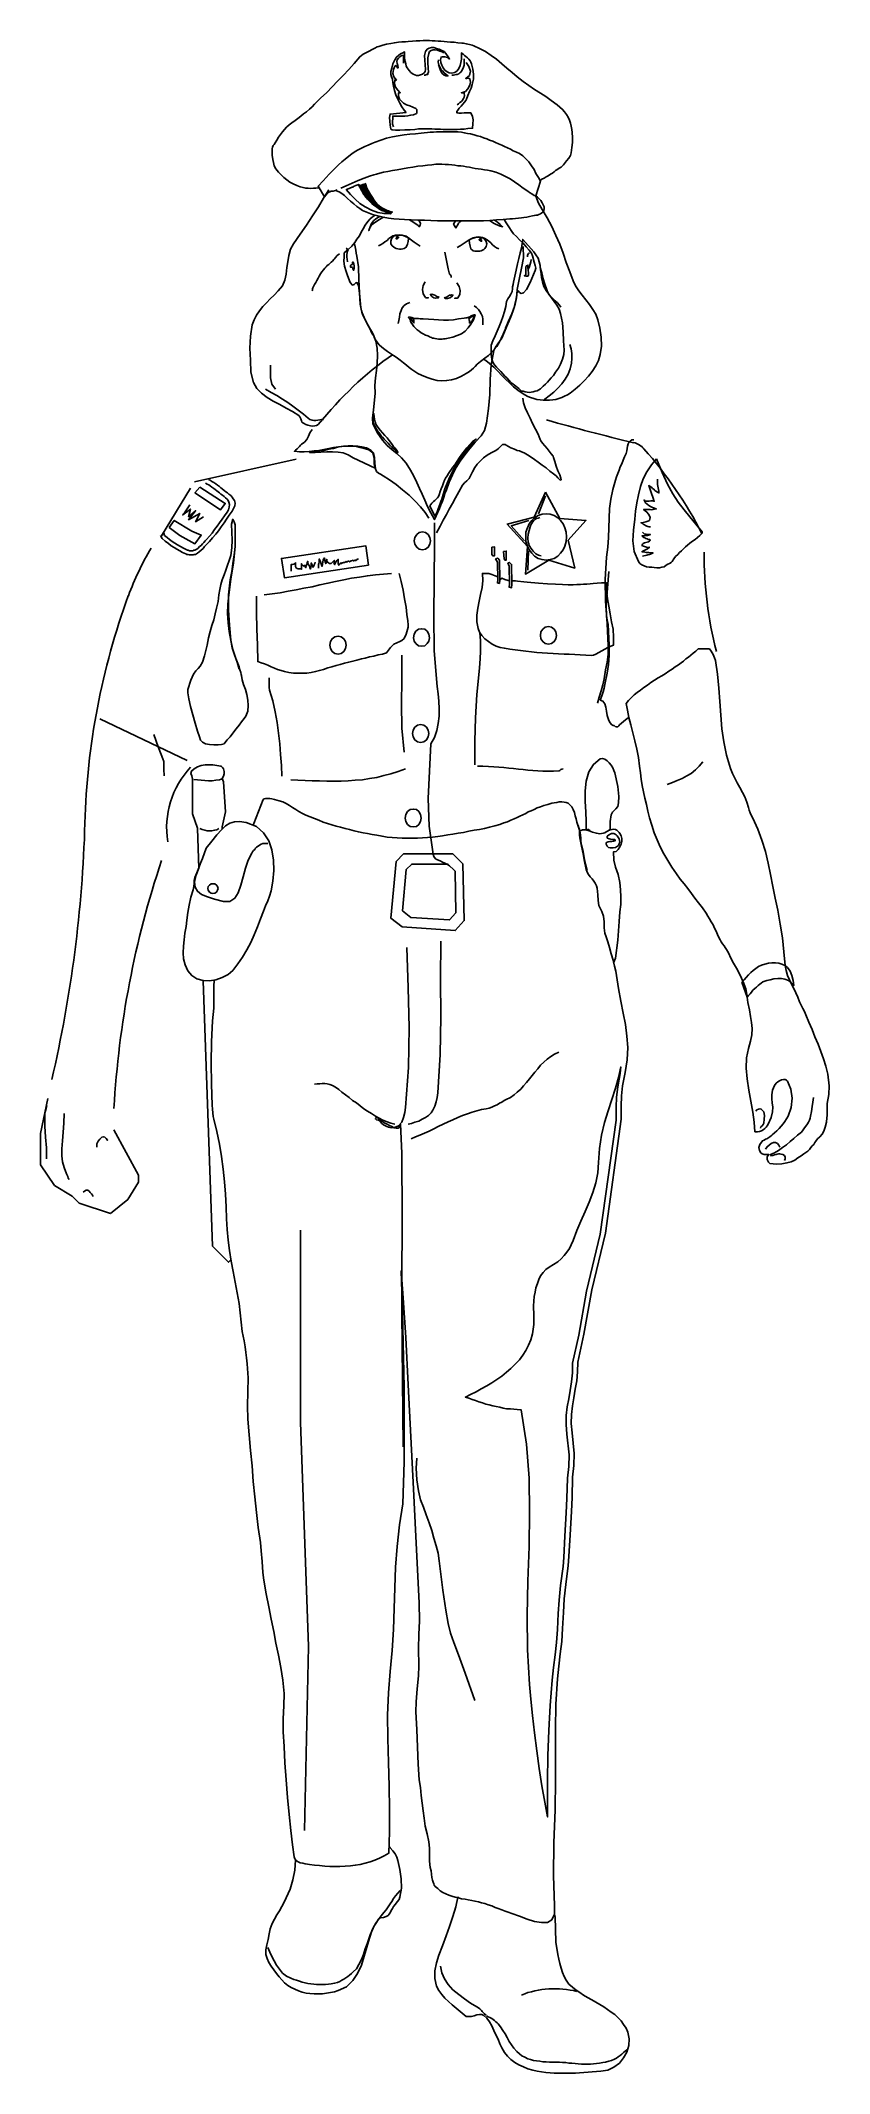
# Model space of a CAD drawing. Extents: x -30 to 36, y -90 to 80.
import ezdxf

# ---------------------------------------------------------------- set-up
doc = ezdxf.new("R2010")
doc.units = 0
doc.header["$LTSCALE"] = 25
doc.layers.get('0').update_dxf_attribs({"linetype": 'CONTINUOUS'})
for name, color, linetype in [('1', 7, 'CONTINUOUS'), ('2', 7, 'CONTINUOUS'), ('4', 7, 'CONTINUOUS'), ('5', 7, 'CONTINUOUS'), ('6', 7, 'CONTINUOUS'), ('7', 7, 'CONTINUOUS')]:
    doc.layers.add(name, color=color, linetype=linetype)

msp = doc.modelspace()

# ---------------------------------------------------------------- linework, layer by layer
for p, q in [((-8.67, 45.19), (-17.14, 43.28)), ((-17.49, 42.77), (-19.91, 38.79)), ((-25.05, 23.49), (-17.76, 20)), ((-30, -11.16), (-29.41, -8.24)), ((-30, -13.78), (-30, -11.16)), ((-23.88, -10.86), (-21.84, -14.65)), ((-28.83, -15.52), (-30, -13.78)), ((-21.84, -15.23), (-22.71, -16.69)), ((-21.84, -14.65), (-21.84, -15.23)), ((-27.38, -16.4), (-28.83, -15.52)), ((-26.79, -16.98), (-27.38, -16.4)), ((-24.17, -17.85), (-26.79, -16.98)), ((-22.71, -16.69), (-24.17, -17.85))]:
    msp.add_line(p, q)
for centre, radius, start, end in [((60.57, 218.24), 176.52, 254.112, 256.5487), ((19.12, 44.94), 1.68, 41.5481, 76.5487), ((-5.23, 23.36), 34.21, 27.138, 41.5481), ((-1.42, 26.05), 22.61, 148.8382, 160.0204), ((58.44, 37.33), 33.05, 179.8627, 194.3941), ((34.41, 13.02), 60.75, 160.0204, 178.3529), ((-12.13, 14.4), 7.35, 136.7468, 189.2561), ((-134.87, 17.89), 108.61, 346.9353, 358.3529), ((55.9, -13.63), 79.91, 161.5528, 176.7368)]:
    msp.add_arc(centre, radius, start, end)
at = {"layer": '1', "linetype": 'CONTINUOUS'}
for points in [[(-1.32, 65.42), (-1.44, 65.38), (-1.85, 65.14), (-1.97, 65.04), (-2.09, 64.97), (-2.21, 64.87), (-2.31, 64.8), (-2.41, 64.7), (-2.48, 64.58), (-2.55, 64.46), (-2.6, 64.29), (-2.5, 64.61), (-2.38, 64.87), (-2.21, 65.09), (-2, 65.28), (-1.78, 65.42), (-1.68, 65.47), (-1.68, 65.5)], [(1.57, 65.16), (1.59, 65.14), (1.66, 65.02), (1.71, 64.89), (1.69, 64.75), (1.61, 64.61), (1.59, 64.63), (1.57, 64.65), (1.54, 64.68), (1.52, 64.7), (1.16, 64.97), (0.8, 65.18), (0.8, 65.18)], [(5.13, 65.09), (5.01, 65.02), (4.89, 64.92), (4.82, 64.77), (4.74, 64.65), (4.67, 64.51), (4.48, 64.82), (4.65, 65.11), (4.65, 65.09)], [(7.87, 65.18), (7.9, 65.16), (8.14, 64.99), (8.38, 64.8), (8.57, 64.61), (8.36, 64.65), (8.16, 64.73), (7.99, 64.82), (7.8, 64.92), (7.63, 65.04), (7.49, 65.14), (7.49, 65.14)], [(-5.05, 62.34), (-5.25, 62.2), (-5.39, 62.05), (-5.46, 61.93), (-5.51, 61.86), (-5.63, 61.74), (-5.75, 61.64), (-5.85, 61.55), (-5.95, 61.45), (-6.07, 61.36), (-6.16, 61.26), (-6.26, 61.14), (-6.38, 61.02), (-6.52, 60.85), (-6.62, 60.68), (-6.74, 60.49), (-6.84, 60.32), (-6.93, 60.13), (-7.03, 59.94), (-7.13, 59.77), (-7.25, 59.57), (-7.27, 59.5), (-7.29, 59.43), (-7.29, 59.33), (-7.32, 59.26)], [(-4.33, 62.58), (-4.36, 62.63), (-4.38, 62.68), (-4.4, 62.73), (-4.43, 62.78), (-4.43, 62.78), (-4.45, 62.78), (-4.48, 62.78), (-4.48, 62.78)], [(-4.38, 62.56), (-4.43, 62.29), (-4.43, 62.08), (-4.4, 61.89), (-4.38, 61.67)], [(-4.12, 61.24), (-4.02, 61.24), (-3.97, 61.19), (-3.92, 61.09), (-3.9, 60.99), (-3.9, 60.99), (-3.87, 60.99), (-3.85, 60.99), (-3.85, 60.99), (-3.83, 61.16), (-3.83, 61.33), (-3.85, 61.48), (-3.9, 61.64), (-3.9, 61.64), (-3.92, 61.64), (-3.95, 61.64), (-3.97, 61.64), (-3.97, 61.6), (-3.97, 61.52), (-3.97, 61.48), (-4, 61.45), (-4.07, 61.43), (-4.12, 61.38), (-4.14, 61.31), (-4.14, 61.24), (-4.14, 61.24), (-4.14, 61.24), (-4.14, 61.24), (-4.12, 61.24)], [(3.76, 62.49), (3.85, 61.93), (3.93, 61.5), (4.02, 61.09), (4.14, 60.66), (4.19, 60.61), (4.24, 60.54), (4.29, 60.47), (4.29, 60.37)], [(10.5, 60.92), (10.5, 61.02), (10.5, 61.14), (10.52, 61.24), (10.55, 61.33), (10.59, 61.33), (10.62, 61.36), (10.67, 61.38), (10.69, 61.4), (10.69, 61.19), (10.71, 60.97), (10.74, 60.75), (10.74, 60.56), (10.69, 60.49), (10.59, 60.47), (10.5, 60.49), (10.38, 60.51), (10.4, 60.51), (10.45, 60.51), (10.47, 60.54), (10.47, 60.56), (10.5, 60.66), (10.5, 60.75), (10.5, 60.83), (10.5, 60.92)], [(10.64, 62.1), (10.64, 62.2), (10.69, 62.29), (10.74, 62.37), (10.81, 62.44)], [(10.96, 61.86), (10.93, 61.67), (10.88, 61.48), (10.83, 61.28), (10.74, 61.09)], [(11.7, 61.21), (11.85, 60.75), (11.97, 60.27), (12.11, 59.82), (12.26, 59.33), (12.35, 59.12), (12.47, 58.92), (12.62, 58.76), (12.78, 58.59), (12.95, 58.42), (13.15, 58.25), (13.29, 58.08), (13.44, 57.89)], [(0.82, 58.27), (0.55, 58.18), (0.36, 58.03), (0.19, 57.84), (0.1, 57.6), (0, 57.34), (-0.05, 57.05), (-0.1, 56.78), (-0.14, 56.52)], [(3.28, 58.73), (3.18, 58.76), (3.08, 58.78), (2.99, 58.83), (2.91, 58.88), (2.84, 58.92), (2.75, 58.95), (2.65, 58.97), (2.55, 58.95), (2.67, 58.78), (2.82, 58.68), (2.99, 58.64), (3.18, 58.66), (3.2, 58.66), (3.15, 58.66), (3.11, 58.68), (3.13, 58.73), (3.28, 58.73)], [(3.68, 58.68), (3.78, 58.71), (3.88, 58.73), (3.97, 58.78), (4.05, 58.83), (4.14, 58.88), (4.21, 58.9), (4.31, 58.92), (4.43, 58.9), (4.31, 58.76), (4.17, 58.66), (3.97, 58.61), (3.81, 58.61), (3.78, 58.61), (3.81, 58.61), (3.85, 58.64), (3.85, 58.68), (3.68, 58.68)], [(6.19, 58.01), (6.38, 57.87), (6.55, 57.7), (6.67, 57.53), (6.79, 57.34), (6.89, 57.12), (6.93, 56.88), (6.93, 56.66), (6.91, 56.42)], [(14.18, 54.78), (14.3, 54.4), (14.35, 54.01), (14.35, 53.6), (14.33, 53.22), (14.21, 52.74), (14.04, 52.3), (13.8, 51.87), (13.53, 51.48), (13.19, 51.12), (12.86, 50.79), (12.47, 50.47), (12.09, 50.21), (12.09, 50.21), (12.11, 50.21), (12.11, 50.21), (12.13, 50.21)], [(-10.81, 53.03), (-10.81, 52.5), (-10.81, 51.97), (-10.69, 51.46), (-10.38, 51.03)], [(-11.22, 51.03), (-10.74, 50.76), (-10.28, 50.5), (-9.82, 50.21), (-9.36, 49.92), (-8.93, 49.61), (-8.5, 49.29), (-8.06, 48.96), (-7.66, 48.6), (-7.51, 48.5), (-7.34, 48.45), (-7.2, 48.43), (-7.03, 48.43), (-6.86, 48.45), (-6.69, 48.47), (-6.55, 48.5), (-6.38, 48.5)], [(-2.21, 48.52), (-2.21, 48.43), (-2.24, 48.33), (-2.24, 48.23), (-2.21, 48.16), (-2.14, 48.02), (-2.05, 47.85), (-1.95, 47.7), (-1.88, 47.56), (-1.78, 47.44), (-1.68, 47.3), (-1.56, 47.15), (-1.47, 47.03), (-1.32, 46.86), (-1.15, 46.69), (-0.99, 46.52), (-0.84, 46.36), (-0.67, 46.19), (-0.5, 46.04), (-0.34, 45.87), (-0.17, 45.73), (-0.22, 45.87), (-0.31, 46), (-0.43, 46.12), (-0.53, 46.24), (-0.7, 46.5), (-0.89, 46.74), (-1.08, 46.96), (-1.27, 47.17), (-1.47, 47.39), (-1.66, 47.61), (-1.85, 47.85), (-2, 48.11), (-2.07, 48.31), (-2.12, 48.52), (-2.14, 48.74), (-2.17, 48.98), (-2.21, 48.52)], [(2.5, 41.28), (2.58, 41.4), (2.67, 41.52), (2.79, 41.64), (2.91, 41.73), (3.03, 41.85), (3.13, 41.95), (3.23, 42.07), (3.28, 42.21), (3.35, 42.48), (3.44, 42.72), (3.54, 42.96), (3.64, 43.2), (3.71, 43.42), (3.81, 43.61), (3.93, 43.8), (4.05, 44), (4.17, 44.16), (4.31, 44.36), (4.43, 44.53), (4.58, 44.72), (4.79, 45.01), (4.98, 45.32), (5.18, 45.61), (5.39, 45.87), (5.59, 46.14), (5.83, 46.4), (6.07, 46.65), (6.36, 46.86), (5.97, 46.43), (5.56, 45.95), (5.18, 45.42), (4.79, 44.84), (4.41, 44.21), (4.07, 43.51), (3.76, 42.72), (3.49, 41.85), (3.47, 41.78), (3.42, 41.64), (3.35, 41.49), (3.32, 41.4), (3.18, 41.03), (3.11, 40.79), (3.03, 40.63), (2.91, 40.43), (2.5, 41.28)], [(-17.55, 41.37), (-17.82, 40.96), (-17.98, 40.7), (-18.11, 40.58), (-18.13, 40.53), (-17.5, 41.01), (-17.65, 40.38), (-17.07, 40.87), (-17.65, 40.12), (-16.71, 40.65), (-17.07, 39.95), (-16.39, 40.38)], [(-20.54, 22.18), (-20.18, 21.15), (-19.93, 20.5), (-19.79, 20.14), (-19.72, 19.92), (-19.72, 19.8), (-19.72, 19.61), (-19.72, 19.29), (-19.69, 18.72)], [(25.28, 19.89), (24.99, 19.53), (24.68, 19.22), (24.32, 18.93), (23.96, 18.72), (23.57, 18.5), (23.16, 18.33), (22.75, 18.16), (22.32, 17.99)], [(29.71, -9.31), (29.81, -9.19), (29.93, -9.12), (30.05, -9.09), (30.17, -9.12), (30.39, -9.36), (30.43, -9.67), (30.41, -9.98), (30.39, -10.3), (30.34, -10.42), (30.24, -10.51), (30.14, -10.61), (30.1, -10.73)], [(-25.3, -12.3), (-25.3, -12.03), (-25.21, -11.81), (-25.06, -11.65), (-24.89, -11.48), (-24.77, -11.43), (-24.65, -11.48), (-24.53, -11.57), (-24.41, -11.72), (-24.41, -11.72), (-24.44, -11.72), (-24.44, -11.72), (-24.46, -11.72)], [(30.51, -12.46), (30.65, -12.27), (30.82, -12.13), (31.01, -12.01), (31.2, -11.91), (31.37, -11.91), (31.52, -12.01), (31.64, -12.15), (31.73, -12.32)], [(30.94, -13.04), (31.13, -12.99), (31.28, -12.95), (31.4, -12.92), (31.49, -12.9), (31.61, -12.87), (31.71, -12.87), (31.83, -12.9), (31.97, -12.92), (32.1, -12.99), (32.17, -13.14), (32.17, -13.28), (32.1, -13.43)], [(-26.46, -16.07), (-26.34, -15.98), (-26.19, -15.91), (-26.07, -15.91), (-25.95, -15.98), (-25.86, -16.1), (-25.76, -16.2), (-25.66, -16.32), (-25.62, -16.44)]]:
    msp.add_lwpolyline(points, dxfattribs=at)
at = {"layer": '2', "linetype": 'CONTINUOUS'}
for points in [[(11.17, 62.51), (11.36, 62.27), (11.53, 61.98), (11.63, 61.67), (11.7, 61.36), (11.75, 61.02), (11.8, 60.68), (11.82, 60.34), (11.89, 60.01), (12.01, 59.62), (12.21, 59.29), (12.42, 58.97), (12.66, 58.68), (12.88, 58.37), (13.1, 58.06), (13.29, 57.72), (13.41, 57.36), (13.56, 56.59), (13.63, 55.84), (13.65, 55.07), (13.7, 54.3), (13.68, 53.94), (13.58, 53.53), (13.41, 53.12), (13.24, 52.78), (13, 52.45), (12.81, 52.18), (12.64, 51.97), (12.47, 51.8), (12.33, 51.63), (12.16, 51.46), (11.97, 51.29), (11.73, 51.07), (11.61, 50.98), (11.46, 50.91), (11.29, 50.86), (11.12, 50.81), (10.96, 50.79), (10.79, 50.76), (10.62, 50.79), (10.45, 50.81), (10.28, 50.86), (10.16, 50.88), (10.09, 50.93), (10.04, 50.98), (9.97, 51.03), (9.92, 51.1), (9.82, 51.17), (9.68, 51.29), (9.46, 51.46), (9.27, 51.6), (9.1, 51.8), (8.93, 51.97), (8.76, 52.13), (8.6, 52.33), (8.43, 52.5), (8.26, 52.69), (8.07, 52.88), (7.9, 53.07), (7.75, 53.29), (7.68, 53.53), (7.63, 53.94), (7.61, 54.33), (7.63, 54.71), (7.75, 55.07), (7.95, 55.48), (8.11, 55.87), (8.28, 56.28), (8.45, 56.69), (8.6, 57.09), (8.72, 57.53), (8.84, 57.94), (8.91, 58.37), (9.01, 58.59), (9.15, 58.78), (9.27, 58.97), (9.37, 59.21), (9.39, 59.41), (9.41, 59.6), (9.44, 59.79), (9.49, 59.98), (9.58, 60.49), (9.7, 60.99), (9.82, 61.5), (9.94, 61.96), (10.04, 62.42), (10.14, 62.82), (10.21, 63.21), (10.26, 63.55), (11.17, 62.51)], [(-16.23, 43.18), (-16.11, 43.11), (-15.96, 43.03), (-15.84, 42.96), (-15.7, 42.86), (-15.55, 42.74), (-15.43, 42.65), (-15.29, 42.55), (-15.19, 42.46), (-15.07, 42.36), (-14.95, 42.26), (-14.81, 42.17), (-14.69, 42.07), (-14.57, 41.95), (-14.44, 41.85), (-14.35, 41.73), (-14.28, 41.59), (-14.23, 41.4), (-14.25, 41.18), (-14.32, 40.96), (-14.44, 40.77), (-14.66, 40.46), (-14.85, 40.17), (-15.07, 39.88), (-15.26, 39.59), (-15.48, 39.3), (-15.67, 39.01), (-15.91, 38.75), (-16.15, 38.48), (-16.27, 38.36), (-16.37, 38.22), (-16.49, 38.1), (-16.61, 37.98), (-16.73, 37.88), (-16.85, 37.76), (-16.97, 37.66), (-17.12, 37.59), (-17.21, 37.57), (-17.29, 37.54), (-17.38, 37.54), (-17.48, 37.54), (-17.58, 37.54), (-17.67, 37.57), (-17.74, 37.59), (-17.84, 37.64), (-18.08, 37.76), (-18.32, 37.88), (-18.56, 38.03), (-18.8, 38.17), (-19.02, 38.31), (-19.24, 38.48), (-19.45, 38.65), (-19.67, 38.82), (-19.72, 39.01)]]:
    msp.add_lwpolyline(points, dxfattribs=at)
at = {"layer": '4', "linetype": 'CONTINUOUS'}
for points in [[(-0.41, 63.86), (-0.48, 63.84), (-0.53, 63.81), (-0.55, 63.79), (-0.58, 63.76), (-0.7, 63.59), (-0.75, 63.4), (-0.75, 63.19), (-0.65, 63.02), (-0.55, 62.92), (-0.43, 62.85), (-0.31, 62.8), (-0.17, 62.75), (-0.05, 62.73), (0.1, 62.73), (0.24, 62.75), (0.36, 62.78), (0.53, 62.9), (0.63, 63.14), (0.7, 63.38), (0.72, 63.64), (0.63, 63.74), (0.53, 63.81), (0.41, 63.86), (0.29, 63.88), (0.17, 63.91), (0.05, 63.91), (-0.1, 63.91), (-0.24, 63.88), (-0.41, 63.86)], [(6.93, 63.67), (6.98, 63.64), (7.03, 63.62), (7.06, 63.57), (7.08, 63.55), (7.2, 63.38), (7.25, 63.19), (7.2, 62.97), (7.1, 62.8), (7.01, 62.7), (6.89, 62.66), (6.77, 62.61), (6.65, 62.56), (6.5, 62.56), (6.36, 62.56), (6.24, 62.58), (6.12, 62.61), (5.92, 62.75), (5.85, 62.99), (5.8, 63.23), (5.78, 63.5), (5.88, 63.57), (6, 63.64), (6.12, 63.69), (6.24, 63.72), (6.36, 63.74), (6.48, 63.74), (6.62, 63.72), (6.77, 63.69), (6.93, 63.67)], [(-3.9, 45.3), (-4.31, 45.54), (-4.74, 45.71), (-5.17, 45.78), (-5.63, 45.8), (-6.11, 45.8), (-6.6, 45.78), (-7.08, 45.75), (-7.54, 45.75), (-7.05, 45.83), (-6.69, 45.87), (-6.35, 45.92), (-6.04, 46), (-5.78, 46.04), (-5.54, 46.09), (-5.3, 46.16), (-5.08, 46.21), (-4.86, 46.24), (-4.65, 46.26), (-4.4, 46.28), (-4.16, 46.28), (-3.92, 46.26), (-3.63, 46.24), (-3.32, 46.16), (-2.98, 46.09), (-2.6, 45.97), (-2.26, 45.71), (-2.14, 45.3), (-2.14, 44.81), (-2.07, 44.43), (-3.9, 45.3)], [(-14.06, 39.76), (-14.04, 39.08), (-14.01, 38.43), (-14.04, 37.78), (-14.13, 37.13), (-14.25, 36.73), (-14.4, 36.32), (-14.54, 35.91), (-14.69, 35.52), (-14.83, 35.11), (-14.95, 34.7), (-15.05, 34.29), (-15.12, 33.86), (-15.19, 33.28), (-15.31, 32.73), (-15.43, 32.25), (-15.55, 31.76), (-15.7, 31.28), (-15.84, 30.78), (-15.99, 30.25), (-16.11, 29.65), (-16.32, 28.76), (-16.49, 28.23), (-16.68, 27.89), (-16.85, 27.7), (-17.05, 27.5), (-17.24, 27.21), (-17.45, 26.73), (-17.72, 25.94), (-17.72, 25.65), (-17.62, 25.17), (-17.48, 24.52), (-17.29, 23.82), (-17.09, 23.12), (-16.9, 22.47), (-16.73, 21.99), (-16.64, 21.7), (-16.49, 21.53), (-16.23, 21.41), (-15.89, 21.34), (-15.55, 21.32), (-15.19, 21.32), (-14.9, 21.34), (-14.69, 21.41), (-14.61, 21.48), (-14.42, 21.72), (-14.18, 21.99), (-13.94, 22.3), (-13.67, 22.64), (-13.43, 22.95), (-13.22, 23.24), (-13.02, 23.51), (-12.88, 23.72), (-12.71, 24.13), (-12.66, 24.59), (-12.69, 25.05), (-12.78, 25.51), (-12.9, 25.94), (-13.05, 26.37), (-13.17, 26.76), (-13.24, 27.12), (-13.27, 27.19), (-13.29, 27.36), (-13.36, 27.58), (-13.43, 27.82), (-13.7, 28.54), (-13.94, 29.29), (-14.11, 30.03), (-14.25, 30.78), (-14.35, 31.52), (-14.4, 32.29), (-14.37, 33.06), (-14.3, 33.84), (-14.11, 35.16), (-13.89, 36.51), (-13.75, 37.88), (-13.75, 39.23), (-13.75, 39.47), (-13.77, 39.71), (-13.84, 39.95), (-13.96, 40.17), (-14.06, 39.76)], [(17.43, 35.81), (17.22, 33.02), (17.24, 32.01), (17.38, 31.36), (17.48, 29.65), (17.46, 28.78), (17.41, 28.03), (17.29, 27.29), (17.12, 26.37), (17.05, 26.06), (16.97, 25.75), (16.85, 25.41), (16.73, 25.05), (16.95, 24.95), (17.1, 24.74), (17.19, 24.45), (17.26, 24.13), (17.31, 23.77), (17.41, 23.43), (17.53, 23.17), (17.7, 22.98), (17.79, 22.93), (17.84, 22.93), (17.89, 22.93), (17.96, 22.86), (18.08, 22.81), (18.18, 22.83), (18.28, 22.9), (18.32, 22.98), (18.68, 23.27), (18.97, 23.51), (19.12, 23.61)]]:
    msp.add_lwpolyline(points, dxfattribs=at)
at = {"layer": '5', "linetype": 'CONTINUOUS'}
for points in [[(21.43, 45.22), (21, 44.72), (20.61, 44.14), (20.32, 43.54), (20.08, 42.89), (19.91, 42.21), (19.77, 41.54), (19.67, 40.84), (19.6, 40.17), (19.5, 39.25), (19.45, 38.36), (19.55, 37.47), (19.91, 36.63), (20.03, 36.48), (20.2, 36.36), (20.39, 36.27), (20.59, 36.2), (20.8, 36.17), (21.02, 36.15), (21.24, 36.12), (21.45, 36.1), (21.67, 36.1), (21.86, 36.15), (22.05, 36.2), (22.22, 36.32), (22.37, 36.41), (22.51, 36.48), (22.66, 36.56), (22.73, 36.63), (22.87, 36.85), (23.02, 37.04), (23.19, 37.21), (23.33, 37.38), (23.5, 37.54), (23.67, 37.69), (23.84, 37.86), (24.01, 38), (24.2, 38.17), (24.42, 38.34), (24.66, 38.48), (24.85, 38.65), (25.04, 38.8), (25.16, 38.92), (25.23, 39.01), (25.23, 39.11)], [(-16.71, 42.86), (-17.12, 42.38), (-14.97, 40.96), (-14.59, 41.49), (-16.71, 42.86)], [(20.92, 39.52), (20.8, 39.52), (20.71, 39.57), (20.61, 39.59), (20.51, 39.64), (20.42, 39.71), (20.32, 39.76), (20.23, 39.83), (20.13, 39.88), (20.32, 39.9), (20.54, 39.95), (20.71, 40), (20.83, 40.07), (20.9, 40.31), (20.78, 40.55), (20.59, 40.79), (20.35, 40.99), (20.49, 40.99), (20.61, 40.99), (20.75, 40.99), (20.88, 40.99), (21, 40.96), (21.14, 40.99), (21.26, 41.01), (21.4, 41.03), (21.26, 41.08), (21.09, 41.16), (20.92, 41.23), (20.78, 41.32), (20.63, 41.42), (20.51, 41.54), (20.44, 41.66), (20.39, 41.78), (20.44, 41.71), (20.54, 41.68), (20.66, 41.68), (20.8, 41.68), (20.95, 41.71), (21.07, 41.71), (21.16, 41.71), (21.24, 41.66), (21.12, 42), (21, 42.33), (20.88, 42.65), (20.78, 42.98), (20.88, 42.91), (21, 42.84), (21.09, 42.74), (21.19, 42.67), (21.28, 42.58), (21.38, 42.5), (21.5, 42.43), (21.62, 42.36), (21.62, 42.5), (21.6, 42.65), (21.57, 42.79), (21.53, 42.94), (21.5, 43.08), (21.5, 43.23), (21.5, 43.37), (21.5, 43.51)], [(-19.28, 39.49), (-18.85, 40.07), (-17.38, 39.18), (-16.59, 38.84), (-17.12, 38.12), (-18.39, 38.8), (-19.28, 39.49)], [(20.25, 37.09), (20.37, 37.11), (20.49, 37.13), (20.61, 37.16), (20.71, 37.18), (20.83, 37.21), (20.92, 37.25), (21.04, 37.3), (21.14, 37.35), (21.02, 37.35), (20.9, 37.35), (20.78, 37.38), (20.68, 37.38), (20.56, 37.4), (20.44, 37.42), (20.32, 37.45), (20.2, 37.45), (20.35, 37.54), (20.51, 37.62), (20.68, 37.69), (20.83, 37.83), (20.66, 37.81), (20.49, 37.86), (20.35, 37.93), (20.2, 37.98), (20.25, 38.07), (20.32, 38.15), (20.42, 38.19), (20.54, 38.22), (20.63, 38.24), (20.75, 38.29), (20.85, 38.34), (20.92, 38.41), (20.83, 38.46), (20.73, 38.48), (20.63, 38.53), (20.54, 38.56), (20.44, 38.6), (20.37, 38.65), (20.27, 38.7), (20.2, 38.77), (20.3, 38.77), (20.39, 38.77), (20.47, 38.8), (20.56, 38.8), (20.66, 38.82), (20.75, 38.84), (20.83, 38.87), (20.92, 38.89), (20.73, 38.89), (20.56, 38.92), (20.39, 38.96), (20.25, 39.08)], [(18.4, -6.16), (18.18, -7.26), (18.08, -8.13), (18.06, -8.97), (18.06, -10.06), (16.73, -19.59), (15.58, -24.33), (14.95, -28.02), (14.42, -30.35), (14.4, -31.17), (14.33, -31.92), (14.21, -32.64), (14.09, -33.34), (13.97, -34.01), (13.89, -34.74), (13.87, -35.48), (13.94, -36.28), (14.13, -38.01), (14.09, -39), (13.99, -39.98), (13.94, -41.67), (13.89, -42.85), (13.77, -44.8), (13.68, -46.61), (13.63, -47.35), (13.41, -48.94), (13.29, -50.15), (13.22, -51.28), (13.15, -52.62), (13.07, -53.71), (12.95, -54.74), (12.83, -55.78), (12.71, -56.84), (12.54, -58.96), (12.42, -61.05), (12.35, -63.15), (12.33, -65.27), (12.33, -68.27), (12.09, -67.05), (11.85, -65.67), (11.63, -64.23), (11.44, -62.74), (11.24, -61.24), (11.08, -59.8), (10.93, -58.43), (10.81, -57.2), (10.64, -54.31), (10.62, -51.45), (10.69, -48.58), (10.79, -45.69), (10.83, -42.83), (10.79, -39.96), (10.57, -37.12), (10.11, -34.25), (9.8, -34.23), (9.51, -34.21), (9.22, -34.18), (8.91, -34.16), (8.62, -34.11), (8.33, -34.04), (8.04, -33.99), (7.75, -33.92), (7.46, -33.84), (7.18, -33.77), (6.89, -33.68), (6.6, -33.58), (6.31, -33.48), (6.02, -33.39), (5.76, -33.29), (5.47, -33.19), (5.9, -32.98), (6.36, -32.74), (6.79, -32.5), (7.25, -32.26), (7.68, -31.99), (8.09, -31.73), (8.5, -31.44), (8.91, -31.12), (9.27, -30.81), (9.63, -30.45), (9.97, -30.09), (10.26, -29.7), (10.52, -29.29), (10.74, -28.86), (10.93, -28.4), (11.08, -27.9), (11.17, -27.13), (11.17, -26.36), (11.15, -25.56), (11.22, -24.79), (11.29, -24.43), (11.36, -24.07), (11.48, -23.71), (11.61, -23.37), (11.75, -23.06), (11.97, -22.77), (12.18, -22.53), (12.47, -22.34), (12.83, -22.12), (13.17, -21.88), (13.46, -21.64), (13.72, -21.37), (13.94, -21.08), (14.16, -20.77), (14.3, -20.46), (14.45, -20.1), (14.76, -19.28), (15.1, -18.48), (15.46, -17.69), (15.8, -16.89), (16.11, -16.1), (16.35, -15.28), (16.52, -14.44), (16.59, -13.6), (16.66, -12.42), (16.83, -11.31), (17.07, -10.25), (17.38, -9.26), (17.7, -8.32), (17.99, -7.38), (18.25, -6.49), (18.44, -5.6), (18.4, -6.16)]]:
    msp.add_lwpolyline(points, dxfattribs=at)
at = {"layer": '6', "linetype": 'CONTINUOUS'}
msp.add_lwpolyline([(0.72, 57.09), (0.75, 57), (0.77, 56.97), (0.8, 56.95), (0.82, 56.88), (0.87, 56.81), (0.89, 56.71), (0.92, 56.64), (0.92, 56.64), (1.04, 56.44), (1.16, 56.28), (1.3, 56.13), (1.45, 55.99), (1.61, 55.87), (1.78, 55.75), (1.95, 55.65), (2.14, 55.55), (2.24, 55.51), (2.34, 55.48), (2.43, 55.43), (2.53, 55.38), (2.63, 55.36), (2.72, 55.31), (2.84, 55.29), (2.94, 55.26), (3.08, 55.24), (3.23, 55.22), (3.37, 55.22), (3.52, 55.22), (3.64, 55.24), (3.78, 55.24), (3.9, 55.26), (4.02, 55.29), (4.43, 55.38), (4.79, 55.51), (5.13, 55.67), (5.44, 55.89), (5.71, 56.16), (5.92, 56.47), (6.14, 56.83), (6.28, 57.26), (6.19, 57.24), (6.04, 57.19), (5.9, 57.14), (5.83, 57.09), (5.68, 57.02), (5.59, 57), (5.51, 57), (5.35, 56.97), (4.89, 56.9), (4.46, 56.83), (4.05, 56.81), (3.64, 56.81), (3.23, 56.83), (2.82, 56.85), (2.38, 56.88), (1.95, 56.9), (1.83, 56.9), (1.69, 56.9), (1.54, 56.93), (1.42, 56.95), (1.28, 56.95), (1.13, 56.97), (0.99, 57.02), (0.87, 57.05), (0.72, 57.09)], dxfattribs=at)
at = {"layer": '7', "linetype": 'CONTINUOUS'}
for points in [[(-6.74, 67.86), (-6.76, 67.86), (-7.01, 67.83), (-7.22, 67.83), (-7.44, 67.81), (-7.66, 67.83), (-7.87, 67.83), (-8.09, 67.88), (-8.33, 67.95), (-8.62, 68.05), (-8.91, 68.19), (-9.2, 68.34), (-9.44, 68.53), (-9.7, 68.72), (-9.92, 68.94), (-10.14, 69.18), (-10.35, 69.45), (-10.5, 69.71), (-10.57, 69.98), (-10.62, 70.24), (-10.67, 70.58), (-10.67, 71.11), (-10.64, 71.25), (-10.59, 71.4), (-10.5, 71.49), (-10.42, 71.61), (-10.28, 71.85), (-10.14, 72.09), (-9.97, 72.31), (-9.82, 72.53), (-9.65, 72.74), (-9.46, 72.94), (-9.24, 73.13), (-9.03, 73.3), (-8.76, 73.49), (-8.52, 73.66), (-8.28, 73.85), (-8.04, 74.04), (-7.8, 74.21), (-7.56, 74.43), (-7.34, 74.62), (-7.13, 74.84), (-6.62, 75.34), (-6.11, 75.83), (-5.66, 76.31), (-5.2, 76.77), (-4.74, 77.25), (-4.28, 77.75), (-3.83, 78.26), (-3.35, 78.81), (-3.22, 78.91), (-3.06, 79.03), (-2.84, 79.15), (-2.57, 79.29), (-2.33, 79.41), (-2.09, 79.53), (-1.9, 79.63), (-1.76, 79.68), (-1.44, 79.78), (-1.11, 79.87), (-0.77, 79.92), (-0.46, 79.99), (-0.12, 80.02), (0.17, 80.06), (0.46, 80.06), (0.7, 80.09), (1.04, 80.11), (1.35, 80.14), (1.66, 80.14), (1.93, 80.16), (2.19, 80.16), (2.46, 80.16), (2.7, 80.14), (2.94, 80.14), (3.18, 80.11), (3.42, 80.11), (3.68, 80.09), (3.95, 80.06), (4.21, 80.04), (4.53, 80.02), (4.84, 79.97), (5.18, 79.94), (5.3, 79.94), (5.42, 79.92), (5.54, 79.9), (5.68, 79.87), (5.8, 79.85), (5.92, 79.8), (6.04, 79.78), (6.16, 79.73), (6.65, 79.51), (7.13, 79.25), (7.61, 78.93), (8.07, 78.6), (8.5, 78.23), (8.93, 77.85), (9.37, 77.49), (9.78, 77.13), (10.28, 76.74), (10.76, 76.4), (11.24, 76.09), (11.73, 75.78), (12.18, 75.49), (12.64, 75.15), (13.12, 74.81), (13.58, 74.41), (13.75, 74.21), (13.92, 74), (14.04, 73.76), (14.16, 73.51), (14.23, 73.27), (14.3, 73.01), (14.35, 72.74), (14.37, 72.48), (14.4, 72.07), (14.4, 71.64), (14.35, 71.23), (14.3, 70.79), (14.23, 70.55), (14.09, 70.34), (13.92, 70.12), (13.75, 69.9), (13.65, 69.78), (13.56, 69.69), (13.46, 69.59), (13.34, 69.52), (13.22, 69.45), (13.1, 69.37), (13, 69.3), (12.88, 69.21), (12.74, 69.09), (12.57, 68.99), (12.38, 68.87), (12.21, 68.77), (12.04, 68.68), (11.85, 68.58), (11.7, 68.48), (11.7, 68.46)], [(0.51, 74.16), (0.34, 74.36), (0.15, 74.62), (-0.02, 74.94), (-0.19, 75.27), (-0.34, 75.63), (-0.46, 75.99), (-0.53, 76.36), (-0.58, 76.67), (-0.62, 76.93), (-0.7, 77.13), (-0.75, 77.32), (-0.75, 77.58), (-0.67, 77.85), (-0.58, 78.21), (-0.43, 78.57), (-0.29, 78.79), (-0.12, 78.93), (0.05, 79.05), (0.24, 79.15), (0.39, 79.22), (0.39, 78.69), (0.43, 78.43), (0.48, 78.21), (0.53, 78.04), (0.6, 77.9), (0.68, 77.78), (0.77, 77.66), (0.92, 77.51), (1.11, 77.37), (1.23, 77.3), (1.37, 77.25), (1.54, 77.25), (1.71, 77.3), (1.88, 77.37), (2.02, 77.46), (2.12, 77.58), (2.14, 77.75), (2.12, 78.14), (2.07, 78.52), (2.05, 78.91), (2.14, 79.25), (2.26, 79.44), (2.43, 79.53), (2.63, 79.58), (2.84, 79.58), (3.06, 79.51), (3.28, 79.44), (3.49, 79.34), (3.68, 79.25), (3.83, 79.1), (4.02, 78.81), (4.14, 78.62), (4.12, 78.67), (3.97, 78.76), (3.76, 78.81), (3.54, 78.81), (3.44, 78.79), (3.4, 78.57), (3.42, 78.33), (3.49, 78.11), (3.61, 77.9), (3.76, 77.7), (3.93, 77.56), (4.12, 77.46), (4.33, 77.44), (4.58, 77.49), (4.77, 77.63), (4.91, 77.83), (5.03, 78.07), (5.08, 78.33), (5.13, 78.6), (5.13, 78.86), (5.13, 79.13), (5.27, 79.03), (5.39, 78.93), (5.51, 78.84), (5.63, 78.72), (5.76, 78.6), (5.85, 78.48), (5.92, 78.35), (5.97, 78.21), (6.09, 77.78), (6.14, 77.37), (6.14, 76.93), (6.04, 76.5), (5.95, 76.19), (5.8, 75.9), (5.66, 75.59), (5.56, 75.27), (5.51, 75.15), (5.39, 75.03), (5.25, 74.86), (5.11, 74.69), (4.94, 74.53), (4.82, 74.36), (4.74, 74.24), (4.74, 74.14), (4.82, 74.12), (4.94, 74.09), (5.13, 74.09), (5.35, 74.12), (5.54, 74.12), (5.73, 74.14), (5.85, 74.14), (5.92, 74.12), (6.07, 73.83), (6.12, 73.54), (6.09, 73.2), (6.07, 72.84), (5.68, 72.82), (5.35, 72.77), (5.06, 72.77), (4.77, 72.74), (4.5, 72.74), (4.26, 72.74), (4.05, 72.74), (3.83, 72.74), (3.61, 72.74), (3.4, 72.77), (3.15, 72.77), (2.91, 72.77), (2.65, 72.79), (2.36, 72.79), (2.05, 72.79), (1.71, 72.79), (1.54, 72.79), (1.23, 72.74), (0.84, 72.72), (0.41, 72.7), (-0.02, 72.67), (-0.38, 72.67), (-0.65, 72.7), (-0.75, 72.77), (-0.82, 73.11), (-0.84, 73.42), (-0.87, 73.73), (-0.82, 74.02), (0.51, 74.16)], [(0.29, 78.28), (0.29, 78.45), (0.29, 78.6), (0.29, 78.74), (0.34, 78.91), (0.15, 78.91), (0, 78.81), (-0.12, 78.69), (-0.22, 78.57), (-0.26, 78.43), (-0.24, 78.26), (-0.19, 78.07), (-0.14, 77.9), (-0.17, 77.9), (-0.19, 77.9), (-0.22, 77.9), (-0.24, 77.9), (-0.24, 77.99), (-0.29, 78.04), (-0.38, 78.07), (-0.43, 78.04), (-0.55, 77.75), (-0.58, 77.42), (-0.5, 77.13), (-0.29, 76.86), (-0.34, 76.86), (-0.38, 76.86), (-0.41, 76.86), (-0.43, 76.86), (-0.46, 76.55), (-0.36, 76.26), (-0.19, 76.02), (0.03, 75.8), (-0.02, 75.8), (-0.07, 75.8), (-0.1, 75.8), (-0.12, 75.8), (-0.12, 75.51), (-0.05, 75.27), (0.12, 75.1), (0.31, 74.94), (0.55, 74.81), (0.82, 74.72), (1.08, 74.6), (1.33, 74.5), (1.4, 74.41), (1.42, 74.26), (1.4, 74.14), (1.37, 74.07), (1.13, 73.97), (0.89, 73.92), (0.65, 73.88), (0.41, 73.85), (0.15, 73.85), (-0.1, 73.85), (-0.36, 73.85), (-0.6, 73.85), (-0.6, 73.64), (-0.62, 73.42), (-0.62, 73.18), (-0.55, 72.96)], [(2.02, 77.27), (2.1, 77.27), (2.17, 77.3), (2.22, 77.32), (2.29, 77.32), (2.34, 77.34), (2.34, 77.42), (2.34, 77.46), (2.38, 77.49), (2.36, 77.9), (2.34, 78.31), (2.34, 78.72), (2.41, 79.1), (2.48, 79.25), (2.6, 79.34), (2.77, 79.39), (2.94, 79.39), (3.13, 79.37), (3.32, 79.29), (3.52, 79.22), (3.66, 79.13)], [(3.23, 78.16), (3.28, 77.99), (3.32, 77.83), (3.4, 77.66), (3.47, 77.51), (3.56, 77.39), (3.68, 77.27), (3.83, 77.22), (4.02, 77.22), (3.85, 77.34), (3.68, 77.46), (3.54, 77.63), (3.42, 77.78), (3.32, 77.97), (3.25, 78.14), (3.2, 78.35), (3.23, 78.55)], [(5.35, 78.64), (5.37, 78.38), (5.35, 78.11), (5.27, 77.85), (5.15, 77.61), (5.08, 77.54), (5.01, 77.46), (4.91, 77.39), (4.79, 77.34), (4.7, 77.32), (4.58, 77.3), (4.46, 77.27), (4.33, 77.27)], [(5.54, 78.33), (5.76, 77.99), (5.88, 77.61), (5.8, 77.25), (5.49, 77.01), (5.59, 77.01), (5.71, 77.03), (5.78, 77.01), (5.83, 76.98), (5.9, 76.69), (5.83, 76.43), (5.68, 76.14), (5.47, 75.92), (5.39, 75.87), (5.32, 75.85), (5.23, 75.83), (5.13, 75.8), (5.2, 75.8), (5.27, 75.8), (5.35, 75.8), (5.37, 75.75), (5.39, 75.59), (5.37, 75.44), (5.32, 75.32), (5.23, 75.2), (5.13, 75.08), (5.01, 74.98), (4.89, 74.89), (4.77, 74.79)], [(11.36, 67.18), (11.48, 67.09), (11.63, 66.94), (11.77, 66.8), (11.87, 66.61), (11.97, 66.44), (12.04, 66.27), (12.04, 66.1), (12.01, 65.95), (11.94, 65.83), (11.85, 65.76), (11.73, 65.69), (11.61, 65.64), (11.48, 65.59), (11.34, 65.57), (11.22, 65.54), (11.08, 65.52), (10.83, 65.47), (10.59, 65.42), (10.35, 65.38), (10.14, 65.35), (9.9, 65.33), (9.66, 65.3), (9.41, 65.28), (9.17, 65.26), (8.62, 65.21), (8.07, 65.18), (7.51, 65.14), (6.98, 65.11), (6.43, 65.11), (5.88, 65.09), (5.32, 65.09), (4.79, 65.09), (4.24, 65.11), (3.68, 65.11), (3.13, 65.11), (2.58, 65.14), (2.05, 65.16), (1.49, 65.16), (0.94, 65.18), (0.39, 65.21), (-0.07, 65.23), (-0.5, 65.28), (-0.96, 65.33), (-1.4, 65.42), (-1.85, 65.52), (-2.29, 65.64), (-2.72, 65.81), (-3.13, 65.98), (-3.35, 66.12), (-3.61, 66.29), (-3.85, 66.51), (-4.12, 66.75), (-4.38, 66.97), (-4.62, 67.21), (-4.86, 67.4), (-5.08, 67.54), (-5.39, 67.64), (-5.58, 67.59), (-5.75, 67.57), (-5.85, 67.54), (-5.95, 67.5), (-6.02, 67.45), (-6.09, 67.38), (-6.19, 67.26), (-6.31, 67.11), (-6.84, 68), (-6.4, 68.44), (-6.16, 68.72), (-5.9, 68.99), (-5.66, 69.25), (-5.39, 69.52), (-5.13, 69.78), (-4.86, 70.02), (-4.57, 70.26), (-4.28, 70.51), (-4.02, 70.7), (-3.75, 70.89), (-3.49, 71.04), (-3.2, 71.18), (-2.94, 71.32), (-2.65, 71.44), (-2.36, 71.56), (-2.07, 71.69), (-1.59, 71.85), (-1.11, 72), (-0.62, 72.12), (-0.14, 72.21), (0.34, 72.29), (0.82, 72.34), (1.3, 72.38), (1.76, 72.43), (2.02, 72.46), (2.29, 72.48), (2.53, 72.5), (2.79, 72.5), (3.06, 72.53), (3.32, 72.55), (3.56, 72.55), (3.83, 72.55), (4.09, 72.55), (4.33, 72.55), (4.6, 72.53), (4.86, 72.53), (5.13, 72.5), (5.37, 72.46), (5.63, 72.41), (5.9, 72.36), (6.19, 72.29), (6.45, 72.21), (6.72, 72.14), (6.98, 72.05), (7.25, 71.95), (7.49, 71.85), (7.75, 71.76), (7.99, 71.66), (8.23, 71.54), (8.5, 71.44), (8.74, 71.32), (8.98, 71.2), (9.22, 71.08), (9.46, 70.96), (9.73, 70.84), (9.97, 70.72), (10.26, 70.53), (10.52, 70.29), (10.76, 70.02), (10.98, 69.71), (11.2, 69.4), (11.36, 69.06), (11.56, 68.72), (11.73, 68.41), (11.36, 67.18)], [(-4.93, 67.83), (-4.5, 68.03), (-4, 68.24), (-3.49, 68.46), (-2.98, 68.68), (-2.53, 68.84), (-2.19, 68.96), (-1.97, 69.01), (-1.68, 69.09), (-1.37, 69.16), (-1.01, 69.23), (-0.62, 69.3), (-0.22, 69.37), (0.22, 69.45), (0.65, 69.52), (1.08, 69.59), (1.49, 69.66), (1.9, 69.71), (2.31, 69.76), (2.67, 69.78), (2.99, 69.83), (3.28, 69.83), (3.49, 69.83), (3.78, 69.81), (4.05, 69.81), (4.33, 69.78), (4.58, 69.76), (4.84, 69.71), (5.08, 69.69), (5.32, 69.66), (5.56, 69.61), (5.8, 69.59), (6.04, 69.54), (6.28, 69.49), (6.53, 69.45), (6.79, 69.42), (7.06, 69.37), (7.32, 69.33), (7.58, 69.28), (8.02, 69.18), (8.43, 69.01), (8.81, 68.82), (9.2, 68.6), (9.56, 68.36), (9.92, 68.1), (10.28, 67.83), (10.67, 67.57), (10.81, 67.47), (11, 67.35), (11.2, 67.23), (11.36, 67.18)], [(-3.9, 67.93), (-3.9, 67.93), (-3.9, 67.93), (-3.92, 67.93), (-3.92, 67.93), (-3.9, 67.95), (-3.83, 68), (-3.68, 68.05), (-3.44, 68.15), (-3.39, 68), (-3.3, 67.81), (-3.18, 67.62), (-3.1, 67.5), (-2.98, 67.3), (-2.84, 67.09), (-2.67, 66.92), (-2.5, 66.73), (-2.33, 66.56), (-2.14, 66.41), (-1.95, 66.27), (-1.73, 66.12), (-1.64, 66.05), (-1.52, 65.98), (-1.4, 65.93), (-1.25, 65.88), (-1.13, 65.81), (-0.99, 65.76), (-0.87, 65.74), (-0.75, 65.69), (-1.32, 65.71), (-1.85, 65.81), (-2.38, 66), (-2.89, 66.27), (-3.35, 66.56), (-3.75, 66.92), (-4.14, 67.3), (-4.48, 67.71), (-4.38, 67.74), (-4.19, 67.83), (-4, 67.91), (-3.9, 67.93)], [(-3.44, 68.15), (-3.42, 68.05), (-3.35, 67.91), (-3.25, 67.71), (-3.13, 67.5), (-3.01, 67.3), (-2.86, 67.11), (-2.72, 66.92), (-2.55, 66.75), (-2.36, 66.56), (-2.19, 66.41), (-1.97, 66.27), (-1.78, 66.12), (-1.66, 66.05), (-1.56, 66), (-1.44, 65.95), (-1.32, 65.91), (-1.23, 65.86), (-1.11, 65.83), (-0.99, 65.79), (-0.87, 65.76)], [(-3.3, 68.12), (-3.27, 67.98), (-3.2, 67.81), (-3.13, 67.64), (-3.06, 67.52), (-2.94, 67.33), (-2.79, 67.13), (-2.65, 66.94), (-2.48, 66.77), (-2.31, 66.58), (-2.12, 66.44), (-1.92, 66.29), (-1.73, 66.15), (-1.61, 66.07), (-1.52, 66.03), (-1.4, 65.95), (-1.27, 65.93), (-1.18, 65.88), (-1.06, 65.83), (-0.94, 65.81), (-0.82, 65.76)], [(-3.22, 68.15), (-3.2, 68), (-3.13, 67.83), (-3.03, 67.66), (-2.98, 67.54), (-2.86, 67.35), (-2.72, 67.16), (-2.57, 66.97), (-2.41, 66.77), (-2.26, 66.61), (-2.07, 66.44), (-1.88, 66.29), (-1.68, 66.15), (-1.59, 66.07), (-1.47, 66.03), (-1.37, 65.98), (-1.25, 65.93), (-1.13, 65.88), (-1.01, 65.86), (-0.89, 65.81), (-0.77, 65.79)], [(-3.13, 68.17), (-3.1, 68.03), (-3.03, 67.86), (-2.96, 67.69), (-2.89, 67.57), (-2.77, 67.38), (-2.65, 67.18), (-2.5, 66.99), (-2.36, 66.8), (-2.19, 66.61), (-2.02, 66.44), (-1.83, 66.29), (-1.64, 66.15), (-1.54, 66.1), (-1.42, 66.03), (-1.32, 65.98), (-1.2, 65.93), (-1.11, 65.91), (-0.99, 65.86), (-0.87, 65.83), (-0.75, 65.79)], [(-3.06, 68.19), (-3.03, 68.05), (-2.96, 67.88), (-2.86, 67.71), (-2.82, 67.59), (-2.7, 67.4), (-2.55, 67.18), (-2.43, 66.99), (-2.29, 66.82), (-2.14, 66.63), (-1.97, 66.46), (-1.8, 66.32), (-1.61, 66.17), (-1.49, 66.1), (-1.4, 66.05), (-1.27, 66), (-1.15, 65.95), (-1.06, 65.91), (-0.94, 65.86), (-0.82, 65.83), (-0.7, 65.81)], [(-2.96, 68.22), (-2.94, 68.07), (-2.86, 67.91), (-2.79, 67.74), (-2.72, 67.62), (-2.6, 67.42), (-2.48, 67.21), (-2.36, 67.01), (-2.24, 66.82), (-2.09, 66.65), (-1.92, 66.48), (-1.76, 66.32), (-1.56, 66.17), (-1.44, 66.12), (-1.35, 66.05), (-1.23, 66), (-1.11, 65.95), (-1.01, 65.93), (-0.89, 65.88), (-0.77, 65.86), (-0.65, 65.81)], [(-2.89, 68.24), (-2.86, 68.1), (-2.79, 67.93), (-2.72, 67.76), (-2.65, 67.64), (-2.53, 67.45), (-2.41, 67.23), (-2.29, 67.04), (-2.17, 66.85), (-2.05, 66.65), (-1.88, 66.48), (-1.71, 66.34), (-1.52, 66.2), (-1.4, 66.12), (-1.3, 66.07), (-1.18, 66.03), (-1.06, 65.98), (-0.96, 65.93), (-0.84, 65.88), (-0.72, 65.86), (-0.6, 65.83)], [(-12.45, 52.45), (-12.47, 53.46), (-12.52, 54.45), (-12.49, 55.46), (-12.33, 56.42), (-12.18, 56.83), (-11.97, 57.22), (-11.72, 57.58), (-11.46, 57.94), (-11.15, 58.25), (-10.83, 58.59), (-10.5, 58.9), (-10.16, 59.24), (-9.82, 59.67), (-9.61, 60.15), (-9.51, 60.66), (-9.44, 61.19), (-9.36, 61.69), (-9.29, 62.22), (-9.15, 62.73), (-8.88, 63.19), (-8.33, 63.98), (-7.8, 64.75), (-7.29, 65.52), (-6.81, 66.27), (-6.38, 66.99), (-5.95, 67.69)], [(-5.39, 67.64), (-5.25, 67.69)], [(11.36, 67.18), (11.36, 67.16), (11.58, 66.58), (11.87, 66.05), (12.3, 65.35), (12.69, 64.63), (13.03, 63.88), (13.34, 63.14), (13.63, 62.39), (13.89, 61.62), (14.18, 60.85), (14.47, 60.08), (14.66, 59.67), (14.93, 59.26), (15.22, 58.88), (15.53, 58.49), (15.84, 58.11), (16.11, 57.7), (16.35, 57.29), (16.52, 56.83), (16.69, 56.13), (16.81, 55.38), (16.83, 54.64), (16.73, 53.94), (16.57, 53.43), (16.35, 52.98), (16.06, 52.52), (15.75, 52.11), (15.39, 51.72), (15.02, 51.36), (14.62, 51.03), (14.21, 50.71), (13.99, 50.57), (13.75, 50.45), (13.51, 50.35), (13.27, 50.26), (13.03, 50.18), (12.76, 50.14), (12.5, 50.11), (12.23, 50.11), (11.97, 50.11), (11.7, 50.14), (11.44, 50.18), (11.17, 50.26), (10.91, 50.33), (10.67, 50.42), (10.43, 50.55), (10.21, 50.69), (9.85, 50.95), (9.49, 51.24), (9.15, 51.56), (8.81, 51.87), (8.48, 52.21), (8.16, 52.54), (7.83, 52.88), (7.49, 53.19), (7.18, 53.43), (6.98, 53.54)], [(8.69, 65.22), (8.86, 64.94), (9.1, 64.61), (9.34, 64.22), (9.49, 64.03), (9.73, 63.79), (9.99, 63.52), (10.28, 63.23), (10.55, 62.94), (10.79, 62.66), (10.98, 62.39), (11.08, 62.17), (11.2, 61.64), (11.29, 61.36), (11.34, 61.16), (11.29, 60.95), (10.88, 59.94), (10.57, 59.36), (10.31, 59.09), (10.11, 59.04), (9.97, 59.12), (9.87, 59.24), (9.82, 59.29), (9.8, 59.19), (9.73, 58.66), (9.63, 58.15), (9.49, 57.7), (9.32, 57.22), (9.13, 56.76), (8.93, 56.3), (8.72, 55.82), (8.5, 55.31), (8.38, 55.1), (8.16, 54.83), (7.97, 54.54), (7.83, 54.28), (7.61, 53.07), (7.54, 51.85), (7.51, 50.59), (7.39, 49.41), (7.32, 48.81), (7.22, 48.19), (7.06, 47.58), (6.77, 47.13), (6.28, 46.62), (5.83, 46.09), (5.42, 45.56), (5.03, 45.03), (4.7, 44.48), (4.38, 43.88), (4.12, 43.27), (3.88, 42.62), (3.76, 42.31), (3.66, 42), (3.54, 41.68), (3.42, 41.37), (3.3, 41.06), (3.15, 40.77), (3.03, 40.46), (2.89, 40.14), (2.58, 40.7), (2.31, 41.23), (2.07, 41.76), (1.85, 42.26), (1.64, 42.74), (1.4, 43.25), (1.16, 43.76), (0.89, 44.28), (0.51, 44.86), (0.12, 45.3), (-0.26, 45.66), (-0.65, 45.97), (-1.06, 46.33), (-1.47, 46.77), (-1.85, 47.34), (-2.26, 48.14), (-2.29, 48.6), (-2.21, 49.32), (-2.12, 50.11), (-2.07, 50.69), (-2.09, 51.34), (-2.05, 51.97), (-1.97, 52.59), (-1.9, 53.22), (-1.88, 53.84), (-1.9, 54.45), (-2, 55.05), (-2.24, 55.63), (-2.38, 55.89), (-2.53, 56.16), (-2.7, 56.44), (-2.86, 56.73), (-3.01, 57.05), (-3.13, 57.31), (-3.22, 57.6), (-3.27, 57.84), (-3.37, 59.07), (-3.47, 59.69), (-3.59, 59.94), (-3.68, 59.91), (-3.83, 59.79), (-3.97, 59.74), (-4.16, 59.94), (-4.38, 60.54), (-4.5, 60.87), (-4.62, 61.31), (-4.69, 61.74), (-4.67, 62.1), (-4.67, 62.42)], [(-4.67, 62.42), (-4.31, 62.7), (-4.02, 62.99), (-3.78, 63.28), (-3.59, 63.57), (-3.39, 63.86), (-3.25, 64.15), (-3.08, 64.44), (-2.89, 64.73), (-2.67, 65.04), (-2.48, 65.26), (-2.31, 65.4), (-2.14, 65.52), (-2.07, 65.58)], [(-3.8, 63.19), (-3.73, 62.92), (-3.68, 62.66), (-3.66, 62.39), (-3.61, 62.15), (-3.47, 61.26), (-3.42, 60.18), (-3.39, 59.09), (-3.32, 58.13), (-3.25, 57.72), (-3.18, 57.46), (-3.06, 57.22), (-2.89, 56.83), (-2.79, 56.64), (-2.67, 56.4), (-2.55, 56.16), (-2.43, 55.91), (-2.31, 55.67), (-2.19, 55.48), (-2.12, 55.29), (-2.05, 55.17), (-1.9, 54.95), (-1.73, 54.73), (-1.52, 54.54), (-1.27, 54.35), (-1.03, 54.18), (-0.79, 54.01), (-0.55, 53.84), (-0.31, 53.7), (0.03, 53.46), (0.31, 53.24), (0.55, 53.05), (0.77, 52.86), (0.99, 52.69), (1.23, 52.52), (1.49, 52.35), (1.81, 52.21), (2.26, 52.01), (2.7, 51.87), (3.11, 51.77), (3.49, 51.72), (3.9, 51.75), (4.31, 51.82), (4.72, 51.94), (5.15, 52.13), (5.54, 52.35), (5.8, 52.52), (5.97, 52.66), (6.14, 52.78), (6.28, 52.93), (6.45, 53.12), (6.72, 53.34), (7.1, 53.63), (7.39, 53.84), (7.63, 54.08), (7.87, 54.35), (8.09, 54.61), (8.28, 54.93), (8.45, 55.26), (8.62, 55.63), (8.79, 56.01), (8.81, 56.13), (8.91, 56.32), (8.98, 56.52), (9.03, 56.66), (9.2, 57.02), (9.34, 57.34), (9.46, 57.65), (9.56, 57.94), (9.63, 58.25), (9.7, 58.59), (9.75, 58.95), (9.8, 59.36), (9.97, 60.34), (10.16, 61.16), (10.31, 62.01), (10.28, 62.97)], [(-1.8, 63.02), (-1.61, 63.11), (-1.42, 63.21), (-1.25, 63.35), (-1.08, 63.47), (-0.94, 63.62), (-0.77, 63.74), (-0.58, 63.84), (-0.38, 63.91), (-0.07, 63.93), (0.19, 63.91), (0.46, 63.79), (0.72, 63.67), (0.96, 63.5), (1.2, 63.31), (1.45, 63.14), (1.69, 62.99)], [(-0.22, 63.76), (-0.26, 63.74), (-0.29, 63.69), (-0.31, 63.64), (-0.31, 63.59), (-0.31, 63.59), (-0.29, 63.59), (-0.26, 63.59), (-0.24, 63.59), (-0.22, 63.62), (-0.19, 63.64), (-0.17, 63.69), (-0.12, 63.69), (-0.12, 63.69), (-0.12, 63.72), (-0.12, 63.72), (-0.12, 63.74), (-0.14, 63.74), (-0.17, 63.76), (-0.19, 63.76), (-0.22, 63.76)], [(8.26, 62.75), (8.07, 62.85), (7.9, 62.97), (7.73, 63.11), (7.58, 63.26), (7.42, 63.4), (7.27, 63.52), (7.08, 63.64), (6.89, 63.72), (6.57, 63.76), (6.31, 63.72), (6.02, 63.64), (5.78, 63.52), (5.54, 63.35), (5.27, 63.19), (5.03, 63.02), (4.79, 62.87)], [(6.72, 63.57), (6.77, 63.55), (6.81, 63.5), (6.81, 63.45), (6.81, 63.4), (6.81, 63.4), (6.79, 63.4), (6.77, 63.4), (6.74, 63.4), (6.72, 63.43), (6.69, 63.45), (6.67, 63.5), (6.62, 63.5), (6.62, 63.52), (6.62, 63.52), (6.62, 63.52), (6.62, 63.55), (6.65, 63.55), (6.67, 63.57), (6.69, 63.57), (6.72, 63.57)], [(2.12, 60.01), (1.93, 59.69), (1.88, 59.36), (1.95, 59), (2.14, 58.71), (2.19, 58.68), (2.26, 58.68), (2.31, 58.68), (2.38, 58.68), (2.36, 58.68), (2.36, 58.68), (2.36, 58.68), (2.34, 58.68)], [(4.74, 59.91), (4.94, 59.62), (5.03, 59.29), (5.01, 58.95), (4.84, 58.66), (4.79, 58.64), (4.72, 58.64), (4.65, 58.64), (4.58, 58.64), (4.6, 58.64), (4.6, 58.64), (4.62, 58.64), (4.62, 58.64)], [(3.28, 58.73), (3.18, 58.76), (3.08, 58.78), (2.99, 58.83), (2.91, 58.88), (2.84, 58.92), (2.75, 58.95), (2.65, 58.97), (2.55, 58.95), (2.67, 58.78), (2.82, 58.68), (2.99, 58.64), (3.18, 58.66), (3.2, 58.66), (3.15, 58.66), (3.11, 58.68), (3.13, 58.73)], [(3.68, 58.68), (3.78, 58.71), (3.88, 58.73), (3.97, 58.78), (4.05, 58.83), (4.14, 58.88), (4.21, 58.9), (4.31, 58.92), (4.43, 58.9), (4.31, 58.76), (4.17, 58.66), (3.97, 58.61), (3.81, 58.61), (3.78, 58.61), (3.81, 58.61), (3.85, 58.64), (3.85, 58.68)], [(1.16, 56.81), (1.16, 56.76), (1.16, 56.69), (1.16, 56.64), (1.16, 56.57), (1.08, 56.66), (1.01, 56.78), (0.94, 56.88), (0.89, 56.97), (0.92, 56.97), (0.94, 56.97), (0.94, 56.97), (0.96, 56.95), (1.01, 56.93), (1.06, 56.93), (1.11, 56.9), (1.16, 56.88), (1.16, 56.85), (1.16, 56.85), (1.16, 56.83), (1.16, 56.81)], [(5.78, 56.83), (5.8, 56.76), (5.8, 56.71), (5.8, 56.64), (5.8, 56.57), (5.92, 56.64), (6.02, 56.76), (6.09, 56.88), (6.16, 57), (6.16, 57.05), (6.16, 57.07), (6.16, 57.12), (6.16, 57.14), (6.14, 57.14), (6.09, 57.14), (6.07, 57.12), (6.04, 57.09), (5.97, 57.07), (5.9, 57.02), (5.83, 56.97), (5.76, 56.93), (5.78, 56.83)], [(-0.63, 53.9), (-0.99, 53.65), (-1.44, 53.34), (-1.88, 53), (-2.31, 52.66), (-2.72, 52.33), (-3.1, 51.99), (-3.51, 51.63), (-3.9, 51.27), (-4.26, 50.88), (-4.65, 50.52), (-5.01, 50.14), (-5.37, 49.73), (-5.73, 49.34), (-6.11, 48.93), (-6.48, 48.5), (-6.84, 48.09), (-6.96, 47.99), (-7.1, 47.97), (-7.29, 47.95), (-7.46, 47.97), (-7.68, 48.02), (-7.85, 48.09), (-8.04, 48.19), (-8.19, 48.28), (-8.23, 48.4), (-8.28, 48.55), (-8.35, 48.72), (-8.45, 48.84), (-8.96, 49.17), (-9.51, 49.46), (-10.04, 49.75), (-10.59, 50.02), (-11.1, 50.33), (-11.56, 50.69), (-11.94, 51.1), (-12.23, 51.6), (-12.45, 52.45)], [(10.26, 50.28), (10.33, 49.9), (10.45, 49.49), (10.64, 49.05), (10.86, 48.6), (11.08, 48.16), (11.32, 47.7), (11.53, 47.27), (11.7, 46.84), (11.77, 46.72), (11.89, 46.52), (12.09, 46.31), (12.28, 46.09), (12.47, 45.85), (12.64, 45.63), (12.78, 45.44), (12.83, 45.32), (12.93, 44.98), (13.05, 44.6), (13.19, 44.21), (13.34, 43.88), (13.44, 43.61), (13.46, 43.47), (13.39, 43.44), (13.19, 43.63), (13.05, 43.78), (12.83, 43.97), (12.52, 44.19), (12.21, 44.45), (11.87, 44.69), (11.53, 44.94), (11.24, 45.15), (11.03, 45.3), (10.64, 45.54), (10.38, 45.71), (10.16, 45.8), (9.97, 45.87), (9.78, 45.92), (9.56, 46.02), (9.27, 46.14), (8.88, 46.36), (8.79, 46.4), (8.67, 46.4), (8.57, 46.4), (8.5, 46.36), (8.36, 46.21), (8.23, 46.09), (8.09, 45.97), (7.95, 45.87), (7.61, 45.71), (7.27, 45.51), (6.98, 45.3), (6.72, 45.06), (6.45, 44.77), (6.24, 44.48), (6.07, 44.14), (5.9, 43.78), (5.78, 43.56), (5.59, 43.39), (5.39, 43.2), (5.23, 43.01), (4.91, 42.46), (4.65, 41.95), (4.38, 41.47), (4.12, 41.01), (3.88, 40.55), (3.61, 40.1), (3.35, 39.59), (3.06, 39.04)], [(-7.32, 47.66), (-7.51, 47.39), (-7.63, 47.1), (-7.78, 46.84), (-7.97, 46.62), (-8.09, 46.52), (-8.21, 46.45), (-8.31, 46.36), (-8.4, 46.24), (-8.5, 46.14), (-8.59, 46.04), (-8.71, 45.95), (-8.81, 45.85), (-8.4, 45.8), (-7.99, 45.8), (-7.58, 45.83), (-7.17, 45.87), (-6.76, 45.92), (-6.35, 46), (-5.95, 46.07), (-5.54, 46.16), (-5.13, 46.21), (-4.72, 46.26), (-4.33, 46.31), (-3.92, 46.31), (-3.54, 46.28), (-3.18, 46.21), (-2.79, 46.12), (-2.43, 45.95), (-2.21, 45.71), (-2.12, 45.32), (-2.09, 44.84), (-2.05, 44.38), (-1.95, 44.16), (-1.8, 44.02), (-1.61, 43.92), (-1.4, 43.8), (-0.87, 43.47), (-0.31, 43.06), (0.22, 42.62), (0.77, 42.17), (1.28, 41.68), (1.73, 41.2), (2.12, 40.72), (2.41, 40.26)], [(16.49, 24.81), (16.64, 25.31), (16.81, 25.82), (16.95, 26.32), (17.05, 26.83), (17.17, 27.58), (17.29, 28.23), (17.38, 28.88), (17.38, 29.6), (17.29, 31.45), (17.17, 33.31), (17.14, 35.14), (17.26, 37.01), (17.36, 37.83), (17.41, 38.63), (17.43, 39.45), (17.46, 40.26), (17.5, 41.06), (17.6, 41.85), (17.77, 42.65), (17.99, 43.42), (18.08, 43.71), (18.18, 44), (18.3, 44.26), (18.4, 44.55), (18.52, 44.81), (18.64, 45.1), (18.76, 45.37), (18.88, 45.66), (18.95, 45.87), (18.97, 46.07), (19, 46.28), (19.05, 46.48), (19.12, 46.57), (19.21, 46.69), (19.36, 46.79), (19.53, 46.81)], [(21.43, 45.22), (21, 44.72), (20.61, 44.14), (20.32, 43.54), (20.08, 42.89), (19.91, 42.21), (19.77, 41.54), (19.67, 40.84), (19.6, 40.17), (19.5, 39.25), (19.45, 38.36), (19.55, 37.47), (19.91, 36.63), (20.03, 36.48), (20.2, 36.36), (20.39, 36.27), (20.59, 36.2), (20.8, 36.17), (21.02, 36.15), (21.24, 36.12), (21.45, 36.1), (21.67, 36.1), (21.86, 36.15), (22.05, 36.2), (22.22, 36.32), (22.37, 36.41), (22.51, 36.48), (22.66, 36.56), (22.73, 36.63), (22.87, 36.85), (23.02, 37.04), (23.19, 37.21), (23.33, 37.38), (23.5, 37.54), (23.67, 37.69), (23.84, 37.86), (24.01, 38), (24.2, 38.17), (24.42, 38.34), (24.66, 38.48), (24.85, 38.65), (25.04, 38.8), (25.16, 38.92), (25.23, 39.01), (25.23, 39.11), (24.7, 39.76), (24.2, 40.36), (23.72, 40.96), (23.23, 41.59), (22.78, 42.29), (22.34, 43.11), (21.89, 44.07), (21.43, 45.22)], [(-15.99, 43.49), (-15.84, 43.42), (-15.7, 43.32), (-15.53, 43.23), (-15.38, 43.13), (-15.24, 43.01), (-15.07, 42.91), (-14.95, 42.79), (-14.83, 42.7), (-14.69, 42.58), (-14.54, 42.46), (-14.4, 42.36), (-14.28, 42.26), (-14.13, 42.14), (-14.01, 42.02), (-13.92, 41.88), (-13.82, 41.73), (-13.77, 41.52), (-13.79, 41.28), (-13.89, 41.06), (-14.01, 40.84), (-14.25, 40.51), (-14.47, 40.17), (-14.69, 39.86), (-14.93, 39.52), (-15.14, 39.21), (-15.38, 38.92), (-15.65, 38.6), (-15.91, 38.31), (-16.03, 38.17), (-16.18, 38.03), (-16.32, 37.88), (-16.44, 37.71), (-16.61, 37.57), (-16.76, 37.45), (-16.9, 37.33), (-17.07, 37.23), (-17.17, 37.21), (-17.26, 37.18), (-17.36, 37.18), (-17.45, 37.18), (-17.58, 37.18), (-17.67, 37.21), (-17.79, 37.23), (-17.89, 37.28), (-18.15, 37.4), (-18.39, 37.54), (-18.63, 37.66), (-18.85, 37.81), (-19.09, 37.95), (-19.33, 38.15), (-19.6, 38.34), (-19.86, 38.56), (-19.98, 38.82)], [(12.16, 42.43), (13.36, 40.22), (15.53, 40.07), (14.06, 38.43), (14.59, 36.08), (12.42, 36.75), (10.47, 35.59), (10.64, 37.9), (8.96, 39.76), (11.22, 40.34), (12.16, 42.43)], [(12.16, 42.12), (11.56, 40.63)], [(1.88, 37.62), (2.14, 37.66), (2.36, 37.83), (2.5, 38.07), (2.55, 38.36), (2.5, 38.65), (2.36, 38.89), (2.14, 39.06), (1.88, 39.11), (1.61, 39.06), (1.4, 38.89), (1.25, 38.65), (1.2, 38.36), (1.25, 38.07), (1.4, 37.83), (1.61, 37.66), (1.88, 37.62)], [(4.14, 11.2), (3.97, 11.32), (3.76, 11.42), (3.54, 11.52), (3.35, 11.61), (3.13, 11.71), (2.96, 11.8), (2.84, 11.97), (2.77, 12.17), (2.43, 14.53), (2.36, 16.84), (2.46, 19.12), (2.58, 21.41), (2.89, 21.94), (3.08, 22.52), (3.2, 23.1), (3.28, 23.72), (3.28, 24.33), (3.25, 24.95), (3.18, 25.58), (3.11, 26.18), (2.87, 29.16), (2.82, 32.13), (2.87, 35.09), (2.89, 38.07), (2.89, 39.88)], [(10.76, 40.07), (9.29, 39.61), (10.4, 38.36)], [(12.21, 36.75), (12.54, 36.8), (12.88, 36.89), (13.17, 37.09), (13.41, 37.33), (13.63, 37.62), (13.77, 37.93), (13.89, 38.31), (13.92, 38.7), (13.89, 39.08), (13.77, 39.45), (13.63, 39.78), (13.41, 40.07), (13.17, 40.29), (12.88, 40.48), (12.54, 40.58), (12.21, 40.63), (11.87, 40.58), (11.53, 40.48), (11.24, 40.29), (11, 40.07), (10.79, 39.78), (10.64, 39.45), (10.52, 39.08), (10.5, 38.7), (10.52, 38.31), (10.64, 37.93), (10.79, 37.62), (11, 37.33), (11.24, 37.09), (11.53, 36.89), (11.87, 36.8), (12.21, 36.75)], [(11.68, 40.31), (11.53, 40.26), (11.39, 40.22), (11.27, 40.14), (11.17, 40.05), (11.08, 39.93), (11, 39.81), (10.93, 39.69), (10.88, 39.54), (10.79, 39.23), (10.71, 38.92), (10.69, 38.58), (10.71, 38.24), (10.76, 38.1), (10.79, 37.98), (10.86, 37.86), (10.93, 37.76), (11.03, 37.62), (11.12, 37.5), (11.24, 37.4), (11.36, 37.28), (11.46, 37.21), (11.58, 37.16), (11.68, 37.13), (11.8, 37.11)], [(-13.43, 27.65), (-13.58, 28.23), (-13.82, 28.83), (-14.01, 29.41), (-14.13, 30.06), (-14.23, 31.31), (-14.32, 32.58), (-14.32, 33.84), (-14.18, 35.09), (-14.04, 35.81), (-13.94, 36.48), (-13.84, 37.18), (-13.75, 37.86)], [(-2.62, 36.34), (-2.86, 37.95), (-9.89, 36.89), (-9.65, 35.28), (-2.62, 36.34)], [(7.66, 37.83), (7.68, 37.21), (7.75, 37.11), (7.9, 37.11), (7.9, 37.86), (7.66, 37.83)], [(8.64, 37.47), (8.69, 36.85), (8.76, 36.75), (8.88, 36.75), (8.88, 37.5), (8.64, 37.47)], [(10.74, 37.52), (10.67, 35.91)], [(-9.08, 35.83), (-9.08, 35.98), (-9.08, 36.12), (-9.08, 36.27), (-9.08, 36.39), (-8.98, 36.39), (-8.86, 36.41), (-8.76, 36.46), (-8.71, 36.53), (-8.71, 36.44), (-8.71, 36.32), (-8.71, 36.22), (-8.67, 36.1), (-8.59, 36.05), (-8.5, 36.03), (-8.4, 36.03), (-8.28, 36.03), (-8.26, 36.03), (-8.26, 36.03), (-8.23, 36), (-8.23, 35.98), (-8.23, 36.1), (-8.23, 36.22), (-8.23, 36.34), (-8.23, 36.46), (-8.23, 36.44), (-8.23, 36.41), (-8.23, 36.39), (-8.23, 36.36), (-8.23, 36.39), (-8.21, 36.41), (-8.21, 36.41), (-8.21, 36.44), (-8.21, 36.36), (-8.14, 36.32), (-8.06, 36.27), (-7.99, 36.24), (-7.99, 36.27), (-7.99, 36.29), (-7.97, 36.29), (-7.94, 36.32), (-7.92, 36.27), (-7.92, 36.22), (-7.92, 36.17), (-7.85, 36.12), (-7.82, 36.27), (-7.78, 36.39), (-7.75, 36.53), (-7.7, 36.65), (-7.7, 36.6), (-7.7, 36.56), (-7.7, 36.51), (-7.68, 36.46), (-7.61, 36.34), (-7.56, 36.24), (-7.51, 36.12), (-7.46, 36), (-7.44, 36.12), (-7.41, 36.27), (-7.41, 36.39), (-7.41, 36.51), (-7.37, 36.41), (-7.32, 36.34), (-7.29, 36.24), (-7.25, 36.15), (-7.2, 36.27), (-7.15, 36.36), (-7.1, 36.48), (-7.08, 36.58)], [(-6.79, 36.08), (-6.79, 36.17), (-6.79, 36.29), (-6.79, 36.39), (-6.76, 36.48), (-6.74, 36.58), (-6.74, 36.68), (-6.74, 36.75), (-6.74, 36.85), (-6.67, 36.68), (-6.6, 36.53), (-6.55, 36.36), (-6.5, 36.22), (-6.48, 36.41), (-6.45, 36.58), (-6.4, 36.77), (-6.31, 36.94), (-6.28, 36.82), (-6.28, 36.7), (-6.23, 36.58), (-6.19, 36.46), (-6.14, 36.56), (-6.14, 36.65), (-6.14, 36.73), (-6.11, 36.82), (-6.11, 36.7), (-6.07, 36.6), (-5.97, 36.51), (-5.87, 36.46), (-5.75, 36.46), (-5.68, 36.53), (-5.58, 36.63), (-5.49, 36.73), (-5.49, 36.63), (-5.51, 36.56), (-5.49, 36.46), (-5.46, 36.36), (-5.42, 36.48), (-5.34, 36.6), (-5.27, 36.73), (-5.15, 36.82), (-5.15, 36.68), (-5.15, 36.58), (-5.17, 36.46), (-5.1, 36.32), (-5.05, 36.39), (-5.01, 36.44), (-4.98, 36.46), (-4.91, 36.53), (-4.91, 36.51), (-4.91, 36.51), (-4.91, 36.48), (-4.89, 36.46), (-4.81, 36.51), (-4.77, 36.53), (-4.72, 36.56), (-4.65, 36.56), (-4.62, 36.56), (-4.57, 36.58), (-4.55, 36.6), (-4.5, 36.65), (-4.5, 36.63), (-4.5, 36.63), (-4.5, 36.6), (-4.5, 36.58), (-4.4, 36.6), (-4.33, 36.65), (-4.26, 36.65), (-4.19, 36.6), (-4.14, 36.65), (-4.07, 36.68), (-4.02, 36.7), (-3.97, 36.75), (-3.92, 36.73), (-3.9, 36.7), (-3.85, 36.7), (-3.83, 36.73), (-3.8, 36.73), (-3.75, 36.75), (-3.73, 36.75), (-3.71, 36.75), (-3.71, 36.75), (-3.71, 36.73), (-3.71, 36.73), (-3.71, 36.7), (-3.63, 36.75), (-3.59, 36.8), (-3.54, 36.82), (-3.47, 36.87)], [(7.99, 36.85), (8.16, 36.92), (8.31, 36.75), (8.33, 35.09), (8.31, 34.8), (8.14, 34.85), (8.16, 35.09), (8.14, 36.58), (7.99, 36.85)], [(9.01, 36.51), (9.15, 36.56), (9.32, 36.39), (9.34, 34.73), (9.32, 34.44), (9.13, 34.49), (9.15, 34.73), (9.13, 36.24), (9.01, 36.51)], [(-11.97, 33.74), (-11.97, 32.37), (-11.94, 31.02), (-11.89, 29.65), (-11.87, 28.27), (-11.58, 28.18), (-11.32, 28.08), (-11.03, 27.96), (-10.76, 27.84), (-10.47, 27.72), (-10.21, 27.62), (-9.92, 27.53), (-9.63, 27.43), (-9.27, 27.36), (-8.88, 27.29), (-8.52, 27.29), (-8.14, 27.29), (-7.78, 27.31), (-7.41, 27.36), (-7.05, 27.43), (-6.72, 27.53), (-6.38, 27.62), (-6.02, 27.74), (-5.68, 27.84), (-5.32, 27.94), (-4.98, 28.03), (-4.62, 28.13), (-4.28, 28.23), (-3.92, 28.3), (-3.59, 28.39), (-3.22, 28.49), (-2.89, 28.56), (-2.53, 28.66), (-2.17, 28.73), (-1.83, 28.83), (-1.47, 28.9), (-1.11, 29), (-0.79, 29.45), (-0.5, 29.72), (-0.26, 29.84), (-0.02, 29.94), (0.17, 30.03), (0.34, 30.2), (0.51, 30.56), (0.68, 31.14), (0.68, 31.33), (0.65, 31.69), (0.58, 32.22), (0.51, 32.82), (0.39, 33.52), (0.27, 34.24), (0.1, 34.97), (-0.07, 35.64)], [(-11.34, 33.86), (-10.67, 33.93), (-9.99, 34.03), (-9.34, 34.15), (-8.67, 34.27), (-8.02, 34.41), (-7.34, 34.53), (-6.69, 34.68), (-6.02, 34.82), (-5.37, 34.97), (-4.69, 35.09), (-4.04, 35.23), (-3.37, 35.33), (-2.72, 35.45), (-2.05, 35.52), (-1.37, 35.59), (-0.7, 35.64)], [(9.34, 35.02), (9.34, 35.02), (9.63, 35.02), (9.61, 35.02), (9.58, 35.02), (9.56, 35.02), (9.53, 35.02), (10.62, 34.92), (11.56, 34.82), (12.33, 34.77), (13, 34.73), (13.58, 34.7), (14.04, 34.68), (14.45, 34.68), (14.78, 34.7), (15.07, 34.7), (15.34, 34.73), (15.6, 34.75), (15.87, 34.77), (16.13, 34.8), (16.47, 34.82), (16.83, 34.85), (17.26, 34.85), (17.26, 34.2), (17.34, 33.52), (17.43, 32.9), (17.55, 32.25), (17.67, 31.6), (17.79, 30.97), (17.84, 30.3), (17.84, 29.65), (17.6, 29.57), (17.36, 29.45), (17.12, 29.31), (16.85, 29.16), (16.61, 29.02), (16.37, 28.9), (16.16, 28.8), (15.96, 28.78), (15.51, 28.8), (15.05, 28.83), (14.59, 28.85), (14.13, 28.88), (13.7, 28.9), (13.24, 28.92), (12.78, 28.95), (12.33, 28.97), (11.87, 29), (11.44, 29.04), (10.98, 29.09), (10.52, 29.14), (10.06, 29.19), (9.63, 29.24), (9.17, 29.31), (8.72, 29.38), (8.38, 29.45), (8.04, 29.57), (7.71, 29.74), (7.39, 29.96), (7.1, 30.18), (6.84, 30.44), (6.65, 30.73), (6.53, 31.04), (6.43, 31.6), (6.43, 32.15), (6.5, 32.73), (6.62, 33.31), (6.74, 33.88), (6.86, 34.46), (6.91, 35.04), (6.89, 35.64), (7.42, 35.64), (7.68, 35.55), (7.95, 35.43), (8.16, 35.35), (8.16, 35.09)], [(8.33, 35.09), (8.5, 35.23), (8.76, 35.14), (9.05, 35.06), (9.15, 35.04), (9.15, 34.73)], [(1.81, 29.55), (2.07, 29.6), (2.26, 29.77), (2.41, 29.98), (2.46, 30.27), (2.41, 30.56), (2.26, 30.8), (2.07, 30.97), (1.81, 31.02), (1.54, 30.97), (1.33, 30.8), (1.18, 30.56), (1.13, 30.27), (1.18, 29.98), (1.33, 29.77), (1.54, 29.6), (1.81, 29.55)], [(6.67, 30.68), (6.74, 30.03), (6.72, 29.07), (6.67, 28.08), (6.62, 27.43), (6.43, 25.51), (6.31, 23.58), (6.26, 21.63), (6.26, 19.63)], [(12.4, 29.72), (12.66, 29.77), (12.88, 29.94), (13.03, 30.18), (13.07, 30.46), (13.03, 30.75), (12.88, 30.97), (12.66, 31.14), (12.4, 31.19), (12.13, 31.14), (11.92, 30.97), (11.77, 30.75), (11.73, 30.46), (11.77, 30.18), (11.92, 29.94), (12.13, 29.77), (12.4, 29.72)], [(-5.17, 28.9), (-4.91, 28.95), (-4.69, 29.12), (-4.55, 29.36), (-4.5, 29.65), (-4.55, 29.94), (-4.69, 30.18), (-4.91, 30.34), (-5.17, 30.39), (-5.44, 30.34), (-5.66, 30.18), (-5.8, 29.94), (-5.85, 29.65), (-5.8, 29.36), (-5.66, 29.12), (-5.44, 28.95), (-5.17, 28.9)], [(25.86, 29.33), (25.98, 29.14), (26.15, 28.85), (26.27, 28.59), (26.34, 28.37), (26.51, 27.21), (26.63, 26.06), (26.7, 24.93), (26.8, 23.8), (26.89, 22.66), (27.04, 21.56), (27.26, 20.45), (27.59, 19.34), (27.76, 18.93), (27.95, 18.52), (28.17, 18.14), (28.39, 17.75), (28.6, 17.34), (28.8, 16.96), (28.97, 16.52), (29.09, 16.07), (29.16, 15.85), (29.25, 15.63), (29.35, 15.39), (29.47, 15.18), (29.88, 14.26), (30.22, 13.35), (30.51, 12.41), (30.75, 11.44), (30.94, 10.48), (31.13, 9.49), (31.32, 8.51), (31.54, 7.5), (31.76, 6.34), (31.93, 5.18), (32.05, 4.03), (32.17, 2.87), (32.24, 2.46), (32.36, 2.05), (32.53, 1.67), (32.7, 1.31), (32.89, 0.95), (33.06, 0.58), (33.23, 0.22), (33.37, -0.16), (33.49, -0.43), (33.64, -0.72), (33.78, -0.98), (33.9, -1.24), (34.14, -1.87), (34.41, -2.47), (34.65, -3.1), (34.91, -3.7), (35.15, -4.3), (35.37, -4.93), (35.56, -5.55), (35.73, -6.2), (35.85, -7.17), (35.8, -7.91), (35.68, -8.66), (35.66, -9.65), (35.64, -9.86), (35.61, -10.22), (35.51, -10.63), (35.39, -10.97), (35.25, -11.21), (35.06, -11.43), (34.86, -11.62), (34.72, -11.81), (34.65, -11.93), (34.55, -12.08), (34.43, -12.2), (34.31, -12.34), (34.19, -12.49), (34.05, -12.63), (33.88, -12.75), (33.73, -12.87), (33.49, -13.04), (33.23, -13.21), (32.96, -13.38), (32.67, -13.52), (32.31, -13.62), (31.9, -13.69), (31.45, -13.72), (30.89, -13.67), (30.77, -13.57), (30.67, -13.35), (30.67, -13.11), (30.79, -12.92), (30.6, -12.92), (30.41, -12.92), (30.24, -12.87), (30.12, -12.78), (30.02, -12.58), (29.98, -12.34), (30.05, -12.08), (30.27, -11.77), (30.41, -11.72), (30.53, -11.65), (30.63, -11.6), (30.72, -11.55), (30.79, -11.5), (30.89, -11.43), (30.99, -11.36), (31.08, -11.28), (31.28, -11.12), (31.47, -10.95), (31.66, -10.75), (31.83, -10.56), (32, -10.35), (32.14, -10.15), (32.29, -9.94), (32.41, -9.72), (32.67, -9), (32.75, -8.2), (32.65, -7.46), (32.36, -6.78), (32.29, -6.71), (32.17, -6.66), (32.02, -6.66), (31.85, -6.69), (31.69, -6.76), (31.54, -6.85), (31.4, -6.97), (31.28, -7.14), (31.11, -7.55), (31.04, -7.94), (31.04, -8.27), (31.08, -8.61), (31.13, -8.97), (31.11, -9.36), (30.99, -9.84), (30.75, -10.39), (30.67, -10.51), (30.58, -10.63), (30.48, -10.75), (30.34, -10.85), (30.19, -10.95), (30.02, -11), (29.86, -11.02), (29.64, -11.02), (29.59, -10.22), (29.47, -9.38), (29.3, -8.47), (29.13, -7.53), (28.99, -6.59), (28.92, -5.7), (28.94, -4.83), (29.11, -4.06), (29.28, -3.46), (29.37, -2.91), (29.4, -2.4), (29.35, -1.89), (29.28, -1.39), (29.18, -0.84), (29.06, -0.23), (28.97, 0.44), (28.87, 0.92), (28.72, 1.38), (28.53, 1.81), (28.32, 2.22), (28.1, 2.66), (27.86, 3.07), (27.62, 3.5), (27.42, 3.93), (27.35, 4.08), (27.28, 4.22), (27.16, 4.37), (27.06, 4.53), (26.94, 4.68), (26.82, 4.85), (26.73, 5.02), (26.63, 5.21), (26.51, 5.47), (26.39, 5.74), (26.27, 6), (26.15, 6.27), (26, 6.51), (25.86, 6.77), (25.72, 7.01), (25.57, 7.25), (25.26, 7.69), (24.94, 8.1), (24.63, 8.51), (24.34, 8.89), (24.03, 9.3), (23.72, 9.69), (23.4, 10.1), (23.09, 10.53), (22.7, 11.08), (22.37, 11.64), (22.03, 12.21), (21.74, 12.79), (21.48, 13.37), (21.24, 13.97), (21.04, 14.6), (20.85, 15.22), (20.71, 15.78), (20.59, 16.33), (20.44, 16.86), (20.35, 17.39), (20.23, 17.92), (20.15, 18.45), (20.08, 18.98), (20.01, 19.53), (19.91, 20.26), (19.77, 20.95), (19.62, 21.65), (19.45, 22.33), (19.29, 22.98), (19.12, 23.6), (19, 24.21), (18.9, 24.78), (19.09, 25.02), (19.31, 25.24), (19.55, 25.48), (19.82, 25.7), (20.08, 25.89), (20.37, 26.11), (20.66, 26.3), (20.95, 26.52), (21.26, 26.71), (21.55, 26.9), (21.86, 27.07), (22.15, 27.26), (22.44, 27.46), (22.73, 27.65), (22.99, 27.82), (23.26, 28.01), (23.48, 28.18), (23.67, 28.32), (23.88, 28.49), (24.08, 28.64), (24.29, 28.8), (24.49, 28.97), (24.7, 29.14), (24.9, 29.33), (25.86, 29.33)], [(0.15, 28.8), (0.17, 26.76), (0.12, 24.74), (0.15, 22.71), (0.36, 20.69)], [(-10.91, 26.9), (-10.91, 26.64), (-10.93, 26.37), (-10.93, 26.11), (-10.88, 25.87), (-10.62, 24.98), (-10.42, 24.08), (-10.26, 23.19), (-10.14, 22.28), (-10.04, 21.39), (-9.97, 20.5), (-9.89, 19.58), (-9.85, 18.69)], [(1.73, 21.51), (2, 21.56), (2.22, 21.72), (2.36, 21.97), (2.41, 22.25), (2.36, 22.54), (2.22, 22.78), (2, 22.95), (1.73, 23), (1.47, 22.95), (1.25, 22.78), (1.11, 22.54), (1.06, 22.25), (1.11, 21.97), (1.25, 21.72), (1.47, 21.56), (1.73, 21.51)], [(-16.78, 10.99), (-16.9, 14.36), (-17.33, 15.54), (-17.33, 18.21), (-17.31, 18.45), (-17.38, 18.72), (-17.45, 18.93), (-17.41, 19.12), (-17.17, 19.32), (-16.9, 19.49), (-16.59, 19.58), (-16.27, 19.63), (-15.96, 19.65), (-15.62, 19.63), (-15.29, 19.58), (-14.95, 19.53), (-14.9, 19.51), (-14.83, 19.46), (-14.78, 19.39), (-14.73, 19.32), (-14.69, 19.1), (-14.69, 18.88), (-14.73, 18.69), (-14.85, 18.5), (-14.73, 18.21), (-14.57, 15.71), (-14.83, 14.45), (-14.83, 14.45), (-14.83, 14.29)], [(-9.12, 18.38), (-8.52, 18.35), (-7.92, 18.33), (-7.32, 18.31), (-6.72, 18.31), (-6.11, 18.28), (-5.51, 18.28), (-4.91, 18.28), (-4.33, 18.31), (-3.73, 18.35), (-3.13, 18.4), (-2.53, 18.5), (-1.92, 18.59), (-1.35, 18.74), (-0.75, 18.88), (-0.14, 19.08), (0.46, 19.32)], [(6.48, 19.53), (6.93, 19.53), (7.39, 19.51), (7.83, 19.49), (8.26, 19.46), (8.67, 19.41), (9.08, 19.37), (9.49, 19.34), (9.9, 19.29), (10.28, 19.24), (10.69, 19.2), (11.1, 19.17), (11.51, 19.15), (11.94, 19.12), (12.38, 19.12), (12.83, 19.12), (13.29, 19.15), (13.36, 19.17), (13.44, 19.24), (13.53, 19.29), (13.63, 19.32)], [(15.87, 14.12), (15.77, 14.21), (15.75, 14.24), (15.67, 14.24), (15.63, 14.21), (15.55, 14.21), (15.55, 14.91), (15.51, 15.71), (15.46, 16.57), (15.46, 17.46), (15.55, 18.28), (15.77, 19.05), (16.16, 19.68), (16.73, 20.14), (16.9, 20.16), (17.1, 20.11), (17.29, 19.97), (17.46, 19.8), (17.63, 19.61), (17.77, 19.39), (17.87, 19.17), (17.94, 18.98), (18.18, 17.82), (18.28, 17.01), (18.25, 16.48), (18.18, 16.16), (18.03, 15.97), (17.89, 15.83), (17.75, 15.68), (17.65, 15.47), (17.55, 14.91), (17.55, 14.57), (17.55, 14.29), (17.5, 14.17), (17.5, 14.19)], [(-17.21, 18.43), (-16.9, 18.38), (-16.61, 18.35), (-16.3, 18.33), (-15.99, 18.31), (-15.67, 18.31), (-15.38, 18.35), (-15.07, 18.4), (-14.78, 18.5)], [(-12.25, 14.6), (-12.21, 14.74), (-11.82, 15.75), (-11.41, 16.74), (-11.34, 16.81), (-11.22, 16.84), (-11.07, 16.84), (-10.88, 16.84), (-10.69, 16.79), (-10.47, 16.74), (-10.28, 16.69), (-10.09, 16.64), (-9.77, 16.55), (-9.49, 16.4), (-9.22, 16.24), (-8.96, 16.09), (-8.69, 15.9), (-8.43, 15.73), (-8.14, 15.59), (-7.85, 15.44), (-7.49, 15.3), (-7.13, 15.15), (-6.76, 15.01), (-6.4, 14.86), (-6.04, 14.74), (-5.68, 14.62), (-5.32, 14.53), (-4.96, 14.43), (-4.57, 14.31), (-4.21, 14.24), (-3.83, 14.14), (-3.47, 14.04), (-3.08, 13.97), (-2.7, 13.9), (-2.31, 13.83), (-1.92, 13.76), (-1.49, 13.68), (-1.08, 13.61), (-0.65, 13.56), (-0.22, 13.54), (0.19, 13.51), (0.63, 13.51), (1.04, 13.51), (1.47, 13.51), (1.88, 13.54), (2.31, 13.56), (2.72, 13.61), (3.15, 13.66), (3.56, 13.71), (4, 13.78), (4.43, 13.85), (4.86, 13.92), (5.32, 14), (5.76, 14.09), (6.19, 14.17), (6.65, 14.24), (7.06, 14.33), (7.49, 14.43), (7.92, 14.55), (8.33, 14.67), (8.67, 14.79), (8.98, 14.89), (9.27, 15.01), (9.53, 15.13), (9.78, 15.25), (10.02, 15.34), (10.26, 15.47), (10.5, 15.59), (10.71, 15.71), (10.96, 15.8), (11.2, 15.92), (11.46, 16.04), (11.73, 16.14), (12.01, 16.24), (12.35, 16.33), (12.69, 16.43), (12.88, 16.48), (13.1, 16.5), (13.29, 16.55), (13.51, 16.55), (13.7, 16.52), (13.87, 16.5), (14.04, 16.43), (14.18, 16.31), (14.35, 16.12), (14.47, 15.9), (14.57, 15.66), (14.64, 15.39), (14.71, 15.13), (14.78, 14.86), (14.86, 14.6), (14.95, 14.36), (15, 14.17), (15, 13.95), (15, 13.76), (15.02, 13.54), (15.17, 12.86), (15.29, 12.21), (15.41, 11.56), (15.55, 10.89), (15.63, 10.67), (15.75, 10.48), (15.89, 10.29), (16.04, 10.12), (16.18, 9.93), (16.3, 9.76), (16.4, 9.54), (16.47, 9.33), (16.52, 8.77), (16.54, 8.31), (16.61, 7.88), (16.85, 7.4), (17, 6.99), (17.05, 6.51), (17.05, 6.03), (17.12, 5.59), (17.22, 5.28), (17.36, 4.85), (17.5, 4.37), (17.65, 3.84), (17.79, 3.31), (17.91, 2.82), (18.03, 2.39), (18.08, 2.05), (18.25, 0.95), (18.44, -0.11), (18.64, -1.1), (18.83, -2.06), (18.95, -3.03), (19.02, -3.99), (18.97, -5), (18.8, -6.06), (18.59, -7.17), (18.49, -8.03), (18.47, -8.88), (18.47, -9.96), (17.17, -19.49), (16.01, -24.24), (15.36, -27.92), (14.86, -30.26), (14.83, -31.08), (14.76, -31.82), (14.64, -32.54), (14.52, -33.24), (14.4, -33.92), (14.33, -34.64), (14.3, -35.39), (14.37, -36.18), (14.54, -37.91), (14.52, -38.9), (14.4, -39.89), (14.37, -41.57), (14.33, -42.75), (14.21, -44.7), (14.11, -46.51), (14.06, -47.26), (13.85, -48.84), (13.72, -50.05), (13.65, -51.18), (13.58, -52.53), (13.51, -53.61), (13.39, -54.65), (13.27, -55.68), (13.15, -56.74), (13.03, -58.86), (12.98, -60.96), (13, -63.05), (13, -65.17), (12.95, -67.67), (12.86, -70.44), (12.81, -73.21), (12.91, -75.67), (12.91, -76.41), (12.69, -76.87), (12.33, -77.09), (11.82, -77.11), (11.24, -77.01), (10.62, -76.82), (9.97, -76.58), (9.34, -76.34), (9.05, -76.24), (8.79, -76.15), (8.5, -76.03), (8.21, -75.93), (7.95, -75.84), (7.66, -75.71), (7.37, -75.62), (7.08, -75.52), (6.81, -75.45), (6.55, -75.38), (6.26, -75.31), (6, -75.26), (5.71, -75.21), (5.44, -75.16), (5.15, -75.11), (4.89, -75.04), (4.6, -74.97), (4.33, -74.9), (4.09, -74.8), (3.83, -74.7), (3.59, -74.58), (3.37, -74.44), (3.15, -74.27), (2.94, -74.08), (2.87, -73.98), (2.82, -73.86), (2.77, -73.72), (2.72, -73.57), (2.65, -73.33), (2.63, -73.07), (2.6, -72.78), (2.53, -72.51), (2.46, -71.98), (2.46, -71.43), (2.48, -70.88), (2.41, -70.35), (2.26, -69.69), (2.12, -69.04), (2.02, -68.39), (1.95, -67.77), (1.85, -67.12), (1.78, -66.49), (1.71, -65.82), (1.61, -65.17), (1.52, -63.87), (1.47, -62.45), (1.42, -60.96), (1.33, -59.49), (1.35, -58.67), (1.45, -57.56), (1.54, -56.48), (1.57, -55.66), (1.54, -54.21), (1.59, -53.03), (1.64, -51.88), (1.61, -50.41), (1.49, -48.15), (1.33, -44.85), (1.13, -40.85), (0.92, -36.52), (0.7, -32.18), (0.48, -28.21), (0.27, -24.91), (0.1, -22.65), (0.22, -26.16), (0.34, -32.38), (0.36, -38.61), (0.24, -42.1), (-0.05, -43.88), (-0.24, -45.67), (-0.36, -47.4), (-0.43, -49.13), (-0.48, -50.87), (-0.53, -52.6), (-0.65, -54.36), (-0.82, -56.12), (-0.96, -57.9), (-1.03, -59.78), (-1.01, -61.73), (-0.96, -63.72), (-0.91, -65.7), (-0.87, -67.65), (-0.87, -69.53), (-0.94, -71.31), (-1.32, -71.53), (-1.71, -71.72), (-2.09, -71.89), (-2.48, -72.03), (-2.89, -72.15), (-3.32, -72.25), (-3.73, -72.32), (-4.14, -72.37), (-4.57, -72.39), (-5.01, -72.42), (-5.44, -72.42), (-5.85, -72.42), (-6.28, -72.39), (-6.72, -72.34), (-7.13, -72.3), (-7.56, -72.25), (-7.73, -72.22), (-7.92, -72.2), (-8.11, -72.15), (-8.33, -72.1), (-8.5, -72.03), (-8.67, -71.93), (-8.79, -71.79), (-8.84, -71.62), (-8.98, -70.61), (-9.12, -69.41), (-9.24, -68.08), (-9.39, -66.64), (-9.51, -65.17), (-9.61, -63.75), (-9.68, -62.4), (-9.75, -61.17), (-9.75, -60.09), (-9.7, -59), (-9.68, -57.95), (-9.77, -56.86), (-9.94, -55.8), (-10.14, -54.77), (-10.35, -53.76), (-10.54, -52.77), (-10.76, -51.76), (-10.95, -50.72), (-11.17, -49.64), (-11.36, -48.48), (-11.44, -47.86), (-11.51, -46.94), (-11.58, -46.03), (-11.65, -45.35), (-11.84, -44.1), (-11.99, -42.83), (-12.13, -41.53), (-12.25, -40.25), (-12.35, -38.95), (-12.47, -37.65), (-12.59, -36.35), (-12.71, -35.05), (-12.74, -33.92), (-12.69, -32.76), (-12.66, -31.58), (-12.76, -30.4), (-12.81, -29.92), (-12.86, -29.46), (-12.93, -28.98), (-13.02, -28.5), (-13.17, -27.7), (-13.27, -26.93), (-13.34, -26.14), (-13.43, -25.37), (-13.58, -24.48), (-13.75, -23.59), (-13.92, -22.7), (-14.08, -21.83), (-14.23, -20.94), (-14.35, -20.07), (-14.44, -19.18), (-14.49, -18.29), (-14.52, -17.28), (-14.57, -16.24), (-14.64, -15.21), (-14.76, -14.15), (-14.9, -13.09), (-15.07, -12.05), (-15.29, -11), (-15.55, -9.96), (-15.6, -9.74), (-15.62, -9.45), (-15.65, -9.14), (-15.67, -8.8), (-15.74, -7.05), (-15.77, -5.26), (-15.74, -3.51), (-15.65, -1.75), (-15.55, -0.69), (-15.55, 0.27), (-15.53, 1.23), (-15.5, 1.55), (-15.5, 1.64)], [(1.11, 14.45), (1.37, 14.5), (1.57, 14.67), (1.71, 14.91), (1.76, 15.2), (1.71, 15.49), (1.57, 15.73), (1.37, 15.9), (1.11, 15.95), (0.84, 15.9), (0.63, 15.73), (0.48, 15.49), (0.43, 15.2), (0.48, 14.91), (0.63, 14.67), (0.84, 14.5), (1.11, 14.45)], [(-16.18, 12.67), (-15.7, 13.27), (-15.29, 13.8), (-14.9, 14.21), (-14.57, 14.55), (-14.2, 14.77), (-13.82, 14.89), (-13.39, 14.91), (-12.83, 14.82), (-11.99, 14.48), (-11.39, 13.95), (-10.95, 13.3), (-10.69, 12.53), (-10.57, 11.68), (-10.54, 10.82), (-10.62, 9.93), (-10.76, 9.11), (-10.88, 8.67), (-11.03, 8.27), (-11.22, 7.86), (-11.39, 7.42), (-11.63, 6.77), (-11.89, 6.1), (-12.16, 5.45), (-12.45, 4.8), (-12.78, 4.17), (-13.14, 3.57), (-13.53, 3.02), (-13.96, 2.46), (-14.35, 2.13), (-14.83, 1.86), (-15.36, 1.67), (-15.91, 1.6), (-16.44, 1.62), (-16.95, 1.76), (-17.38, 2.03), (-17.72, 2.44), (-17.94, 2.92), (-18.06, 3.43), (-18.11, 3.93), (-18.08, 4.49), (-18.03, 5.02), (-17.96, 5.57), (-17.86, 6.12), (-17.79, 6.65), (-17.7, 7.3), (-17.6, 7.93), (-17.45, 8.58), (-17.26, 9.2), (-17.21, 9.47), (-17.19, 9.73), (-17.17, 9.98), (-17.12, 10.24), (-16.95, 10.63), (-16.78, 11.03), (-16.64, 11.42), (-16.49, 11.83), (-16.18, 12.67)], [(-16.71, 14.31), (-16.52, 14.24), (-16.3, 14.19), (-16.11, 14.14), (-15.89, 14.14), (-15.7, 14.14), (-15.48, 14.17), (-15.29, 14.21), (-15.12, 14.31)], [(14.83, 14.67), (14.9, 14.53), (14.95, 14.38), (14.98, 14.24), (15.02, 14.09), (15.07, 13.8), (15.1, 13.51), (15.1, 13.23), (15.15, 12.94), (15.29, 12.41), (15.39, 11.88), (15.48, 11.35), (15.63, 10.82)], [(15, 14.09), (15.24, 14.21), (15.51, 14.21), (15.8, 14.14), (16.08, 14.02), (16.4, 13.92), (16.69, 13.88), (16.97, 13.92), (17.1, 13.97), (17.22, 14.04), (17.34, 14.09), (17.46, 14.17), (17.58, 14.21), (17.72, 14.24), (17.84, 14.26), (17.99, 14.24), (18.11, 14.19), (18.2, 14.09), (18.3, 14), (18.37, 13.9), (18.47, 13.71), (18.52, 13.49), (18.52, 13.23), (18.47, 13.01), (18.37, 12.79), (18.23, 12.58), (18.06, 12.41), (17.84, 12.38), (17.87, 11.68), (18.01, 11.08), (18.23, 10.48), (18.37, 9.81), (18.42, 9.2), (18.44, 8.6), (18.44, 7.98), (18.37, 7.37), (18.3, 6.56), (18.18, 4.99), (17.99, 3.5), (17.84, 3.09), (17.84, 3.11)], [(17.91, 13.39), (17.75, 13.39), (17.6, 13.42), (17.46, 13.47), (17.34, 13.51), (17.31, 13.56), (17.31, 13.61), (17.31, 13.68), (17.34, 13.71), (17.46, 13.8), (17.55, 13.85), (17.67, 13.9), (17.77, 13.9), (17.87, 13.9), (17.96, 13.85), (18.06, 13.78), (18.13, 13.71), (18.3, 13.47), (18.35, 13.18), (18.25, 12.91), (17.99, 12.74), (17.79, 12.72), (17.58, 12.7), (17.41, 12.74), (17.29, 12.84), (17.22, 13.01), (17.22, 13.13), (17.29, 13.18), (17.38, 13.2), (17.53, 13.23), (17.67, 13.23), (17.84, 13.27), (17.99, 13.32), (17.96, 13.35), (17.96, 13.37), (17.94, 13.39), (17.91, 13.39)], [(-16.8, 11.01), (-17.05, 10.36), (-17.14, 9.83), (-17.09, 9.42), (-16.9, 9.08), (-16.56, 8.82), (-16.08, 8.6), (-15.48, 8.41), (-14.73, 8.22), (-14.2, 8.22), (-13.79, 8.51), (-13.51, 8.96), (-13.29, 9.59), (-13.1, 10.29), (-12.9, 11.01), (-12.66, 11.68), (-12.37, 12.26), (-12.3, 12.36), (-12.23, 12.48), (-12.13, 12.58), (-12.06, 12.67), (-11.97, 12.77), (-11.84, 12.86), (-11.72, 12.94), (-11.6, 13.01), (-11.46, 13.06), (-11.32, 13.06), (-11.17, 13.06), (-11.03, 13.06)], [(-0.31, 11.56), (0.31, 12.21), (4.41, 12.21), (5.25, 11.37), (5.37, 6.63), (4.62, 5.79), (0.19, 6.1), (-0.75, 6.82), (-0.31, 11.56)], [(0.53, 10.89), (0.99, 11.35), (4, 11.35), (4.6, 10.75), (4.67, 7.28), (4.14, 6.68), (0.92, 6.89), (0.22, 7.45), (0.53, 10.89)], [(-15.62, 8.89), (-15.46, 8.92), (-15.31, 9.01), (-15.22, 9.16), (-15.19, 9.3), (-15.22, 9.47), (-15.31, 9.59), (-15.46, 9.69), (-15.62, 9.71), (-15.77, 9.69), (-15.91, 9.59), (-16.01, 9.47), (-16.03, 9.3), (-16.01, 9.16), (-15.91, 9.01), (-15.77, 8.92), (-15.62, 8.89)], [(0.58, 4.37), (0.7, 1.02), (0.77, -2.3), (0.72, -5.65), (0.46, -9), (0.41, -9.41), (0.31, -9.84), (0.15, -10.22), (-0.12, -10.51), (-0.31, -10.61), (-0.5, -10.66), (-0.72, -10.68), (-0.96, -10.63), (-1.15, -10.56), (-1.37, -10.44), (-1.54, -10.3), (-1.66, -10.13), (-1.78, -10.06), (-1.95, -10.01), (-2.05, -9.94), (-1.95, -9.77), (-1.78, -9.91), (-1.61, -10.06), (-1.44, -10.18), (-1.25, -10.3), (-1.06, -10.39), (-0.87, -10.49), (-0.67, -10.59), (-0.48, -10.68), (-0.29, -10.73), (-0.12, -10.71), (0, -10.59), (0.05, -10.39), (0.17, -12.8), (0.19, -18.24), (0.17, -23.68), (0.15, -26.09), (0.27, -37.36)], [(3.42, 4.9), (3.4, 1.74), (3.42, -1.41), (3.37, -4.57), (3.15, -7.77), (3.11, -8.15), (3.03, -8.52), (2.91, -8.88), (2.75, -9.21), (2.6, -9.43), (2.38, -9.65), (2.14, -9.82), (1.85, -9.98), (1.57, -10.13), (1.25, -10.22), (0.96, -10.32), (0.68, -10.39)], [(28.56, 1.48), (28.75, 1.69), (28.92, 1.88), (29.11, 2.1), (29.3, 2.29), (29.49, 2.46), (29.71, 2.63), (29.95, 2.78), (30.19, 2.9), (30.48, 2.99), (30.77, 3.07), (31.06, 3.09), (31.35, 3.09), (31.64, 3.07), (31.9, 2.99), (32.14, 2.87), (32.36, 2.7), (32.58, 2.41), (32.72, 2.03), (32.82, 1.62), (32.89, 1.21), (32.67, 1.45), (32.43, 1.62), (32.14, 1.74), (31.85, 1.79), (31.54, 1.79), (31.23, 1.76), (30.92, 1.69), (30.63, 1.62), (30.46, 1.57), (30.31, 1.5), (30.17, 1.4), (30.05, 1.31), (29.9, 1.19), (29.76, 1.07), (29.62, 0.95), (29.47, 0.8), (29.35, 0.66), (29.23, 0.51), (29.11, 0.37), (28.99, 0.22), (28.56, 1.48)], [(-14.11, -21.71), (-14.32, -21.93), (-15.65, -20.58), (-16.44, 1.6), (-16.44, 1.62)], [(13.27, -4.37), (12.91, -4.54), (12.59, -4.73), (12.3, -4.95), (12.01, -5.19), (11.75, -5.46), (11.51, -5.75), (11.27, -6.03), (11.05, -6.32), (10.81, -6.61), (10.57, -6.9), (10.33, -7.19), (10.09, -7.46), (9.8, -7.72), (9.53, -7.94), (9.22, -8.15), (8.88, -8.32), (8.69, -8.42), (8.5, -8.54), (8.31, -8.64), (8.11, -8.76), (7.9, -8.85), (7.68, -8.95), (7.44, -9.05), (7.2, -9.09), (6.81, -9.17), (6.43, -9.26), (6.02, -9.38), (5.63, -9.53), (5.23, -9.67), (4.82, -9.84), (4.43, -10.03), (4.02, -10.2), (3.61, -10.39), (3.2, -10.59), (2.82, -10.78), (2.43, -10.97), (2.05, -11.14), (1.66, -11.31), (1.3, -11.45), (0.94, -11.6)], [(-7.13, -7.05), (-6.91, -7.02), (-6.69, -7.02), (-6.5, -7), (-6.28, -7), (-6.07, -7.02), (-5.85, -7.07), (-5.63, -7.14), (-5.39, -7.29), (-5.1, -7.48), (-4.84, -7.7), (-4.55, -7.94), (-4.24, -8.15), (-3.95, -8.4), (-3.63, -8.61), (-3.32, -8.85), (-3.01, -9.09), (-2.7, -9.31), (-2.38, -9.5), (-2.05, -9.72), (-1.73, -9.89), (-1.42, -10.06), (-1.08, -10.2), (-0.77, -10.3), (-0.43, -10.39)], [(30.89, -12.95), (31.28, -12.78), (31.61, -12.58), (31.95, -12.34), (32.29, -12.1), (32.58, -11.84), (32.89, -11.57), (33.2, -11.31), (33.52, -11.04), (33.66, -10.85), (33.78, -10.68), (33.9, -10.54), (34.02, -10.37), (34.12, -10.22), (34.19, -10.06), (34.24, -9.89), (34.29, -9.72), (34.36, -9.33), (34.41, -8.92), (34.48, -8.54), (34.53, -8.15)], [(-29.52, -13.28), (-29.52, -12.37), (-29.59, -11.48), (-29.66, -10.56), (-29.66, -9.65), (-29.64, -9.45), (-29.59, -9.26), (-29.54, -9.07), (-29.47, -8.85)], [(-27.62, -15.02), (-27.69, -14.9), (-27.74, -14.77), (-27.78, -14.65), (-27.83, -14.53), (-28.05, -14), (-28.17, -13.52), (-28.22, -13.02), (-28.22, -12.44), (-28.17, -11.77), (-28.12, -11.04), (-28.07, -10.3), (-28.05, -9.5)], [(-8.31, -19.25), (-8.31, -35.29), (-7.63, -54.02), (-7.97, -69.41)], [(1.4, -38.3), (1.35, -39.12), (1.4, -40.1), (1.54, -41.02), (1.73, -41.77), (1.98, -42.39), (2.19, -43.04), (2.43, -43.69), (2.65, -44.34), (2.84, -44.97), (3.03, -45.62), (3.18, -46.24), (3.28, -46.87), (3.59, -49.33), (3.83, -50.99), (4.02, -52.1), (4.21, -52.91), (4.5, -53.71), (4.89, -54.72), (5.44, -56.26), (6.24, -58.55)], [(-0.91, -70.76), (-0.82, -70.85), (-0.6, -71.12), (-0.41, -71.36), (-0.26, -71.65), (-0.17, -71.93), (-0.02, -72.68), (0.1, -73.45), (0.12, -74.22), (0, -74.97), (-0.07, -75.18), (-0.22, -75.38), (-0.36, -75.57), (-0.53, -75.76), (-0.62, -75.93), (-0.72, -76.1), (-0.79, -76.24), (-0.89, -76.39), (-0.99, -76.51), (-1.15, -76.61), (-1.37, -76.68), (-1.64, -76.7), (-1.78, -76.82), (-1.97, -77.09), (-2.17, -77.42), (-2.31, -77.71), (-2.55, -78.41), (-2.77, -79.16), (-2.98, -79.9), (-3.22, -80.65), (-3.54, -81.35), (-3.92, -81.95), (-4.45, -82.46), (-5.15, -82.79), (-5.46, -82.89), (-5.8, -82.96), (-6.14, -83.01), (-6.48, -83.06), (-6.84, -83.06), (-7.17, -83.06), (-7.51, -83.03), (-7.82, -82.99), (-8.16, -82.91), (-8.47, -82.82), (-8.79, -82.67), (-9.08, -82.53), (-9.36, -82.36), (-9.63, -82.14), (-9.87, -81.9), (-10.09, -81.64), (-10.3, -81.35), (-10.54, -81.04), (-10.76, -80.75), (-10.95, -80.43), (-11.1, -80.1), (-11.19, -79.76), (-11.19, -79.37), (-11.12, -78.96), (-11, -78.51), (-10.93, -78.05), (-10.83, -77.62), (-10.67, -77.18), (-10.47, -76.82), (-10.28, -76.46), (-10.06, -76.12), (-9.87, -75.76), (-9.68, -75.4), (-9.49, -75.04), (-9.32, -74.68), (-9.17, -74.32), (-8.93, -73.52), (-8.79, -72.73), (-8.71, -71.89), (-8.71, -71.89), (-8.71, -71.89)], [(-11.03, -79.18), (-10.86, -79.57), (-10.69, -79.95), (-10.5, -80.31), (-10.3, -80.67), (-10.06, -81.01), (-9.8, -81.33), (-9.46, -81.57), (-9.1, -81.76), (-8.86, -81.85), (-8.64, -81.93), (-8.4, -82), (-8.16, -82.07), (-7.92, -82.14), (-7.68, -82.19), (-7.44, -82.22), (-7.2, -82.26), (-6.96, -82.29), (-6.72, -82.29), (-6.45, -82.29), (-6.21, -82.29), (-5.97, -82.26), (-5.73, -82.22), (-5.46, -82.17), (-5.22, -82.1), (-5.03, -82.02), (-4.86, -81.93), (-4.69, -81.83), (-4.52, -81.73), (-4.36, -81.61), (-4.21, -81.49), (-4.04, -81.35), (-3.9, -81.23), (-3.63, -80.96), (-3.42, -80.6), (-3.22, -80.19), (-3.03, -79.76), (-2.89, -79.3), (-2.74, -78.87), (-2.6, -78.46), (-2.48, -78.12), (-2.36, -77.81), (-2.24, -77.57), (-2.12, -77.35), (-2.02, -77.16), (-1.88, -76.97), (-1.73, -76.77), (-1.56, -76.53), (-1.35, -76.27), (-1.15, -76.03), (-0.99, -75.79), (-0.82, -75.55), (-0.67, -75.33), (-0.53, -75.09), (-0.36, -74.87), (-0.19, -74.66), (0.03, -74.41)], [(12.91, -76.41), (12.95, -76.63), (13, -77.66), (13.03, -78.75), (13.17, -79.78), (13.27, -80.17), (13.34, -80.53), (13.46, -80.92), (13.58, -81.28), (13.72, -81.61), (13.89, -81.93), (14.11, -82.24), (14.4, -82.5), (14.71, -82.75), (15.02, -82.96), (15.34, -83.18), (15.67, -83.37), (16.01, -83.56), (16.35, -83.76), (16.69, -83.95), (17.02, -84.14), (17.34, -84.36), (17.65, -84.58), (17.94, -84.79), (18.2, -85.03), (18.47, -85.32), (18.68, -85.61), (18.88, -85.92), (19.02, -86.26), (19.14, -86.81), (19.12, -87.37), (18.95, -87.92), (18.68, -88.4), (18.32, -88.84), (17.87, -89.2), (17.36, -89.44), (16.78, -89.53), (16.42, -89.56), (16.06, -89.58), (15.72, -89.61), (15.36, -89.63), (15, -89.66), (14.66, -89.68), (14.3, -89.7), (13.94, -89.7), (13.6, -89.7), (13.24, -89.7), (12.88, -89.68), (12.54, -89.66), (12.18, -89.63), (11.82, -89.58), (11.46, -89.51), (11.1, -89.44), (10.69, -89.32), (10.31, -89.17), (9.94, -89), (9.58, -88.79), (9.27, -88.55), (8.98, -88.26), (8.72, -87.95), (8.5, -87.58), (8.33, -87.25), (8.19, -86.86), (8.02, -86.48), (7.85, -86.12), (7.68, -85.73), (7.49, -85.39), (7.25, -85.1), (7.01, -84.86), (6.84, -84.79), (6.65, -84.79), (6.43, -84.82), (6.21, -84.89), (5.97, -84.94), (5.76, -84.96), (5.54, -84.94), (5.35, -84.82), (5.03, -84.53), (4.7, -84.26), (4.36, -83.97), (4.05, -83.71), (3.76, -83.42), (3.49, -83.11), (3.25, -82.77), (3.06, -82.41), (2.91, -81.78), (2.91, -81.13), (3.06, -80.46), (3.25, -79.83), (3.54, -79.04), (3.85, -78.22), (4.14, -77.42), (4.43, -76.61), (4.67, -75.79), (4.84, -74.97), (4.84, -75.02)], [(3.4, -80.75), (3.49, -81.3), (3.71, -81.81), (4.02, -82.29), (4.43, -82.72), (4.91, -83.11), (5.39, -83.49), (5.9, -83.83), (6.41, -84.14), (6.55, -84.24), (6.67, -84.31), (6.74, -84.38), (6.81, -84.45), (6.86, -84.53), (6.96, -84.62), (7.06, -84.72), (7.2, -84.84)], [(10.14, -83.18), (10.43, -83.06), (10.69, -82.96), (10.98, -82.89), (11.27, -82.82), (11.56, -82.75), (11.85, -82.7), (12.13, -82.67), (12.42, -82.65), (12.74, -82.63), (13.03, -82.63), (13.31, -82.65), (13.6, -82.67), (13.92, -82.7), (14.21, -82.75), (14.5, -82.79), (14.78, -82.87)], [(7.22, -84.91), (7.37, -84.98), (7.51, -85.03), (7.66, -85.13), (7.78, -85.2), (7.9, -85.3), (8.02, -85.39), (8.11, -85.49), (8.19, -85.56), (8.4, -85.83), (8.6, -86.12), (8.79, -86.4), (8.96, -86.72), (9.13, -87.03), (9.32, -87.32), (9.51, -87.61), (9.75, -87.87), (9.97, -88.07), (10.18, -88.23), (10.43, -88.35), (10.67, -88.48), (10.91, -88.55), (11.15, -88.62), (11.41, -88.67), (11.68, -88.69), (11.94, -88.74), (12.21, -88.74), (12.5, -88.76), (12.76, -88.76), (13.03, -88.76), (13.31, -88.76), (13.58, -88.79), (13.85, -88.81), (14.11, -88.84), (14.35, -88.86), (14.62, -88.88), (14.88, -88.91), (15.15, -88.93), (15.39, -88.93), (15.65, -88.93), (15.92, -88.93), (16.16, -88.91), (16.42, -88.88), (16.66, -88.86), (16.93, -88.81), (17.17, -88.76), (17.43, -88.69), (17.67, -88.62), (17.91, -88.52), (18.08, -88.43), (18.23, -88.33), (18.4, -88.21), (18.54, -88.09), (18.66, -87.97), (18.8, -87.85), (18.95, -87.73), (19.09, -87.61)]]:
    msp.add_lwpolyline(points, dxfattribs=at)

doc.saveas('drawing.dxf')
